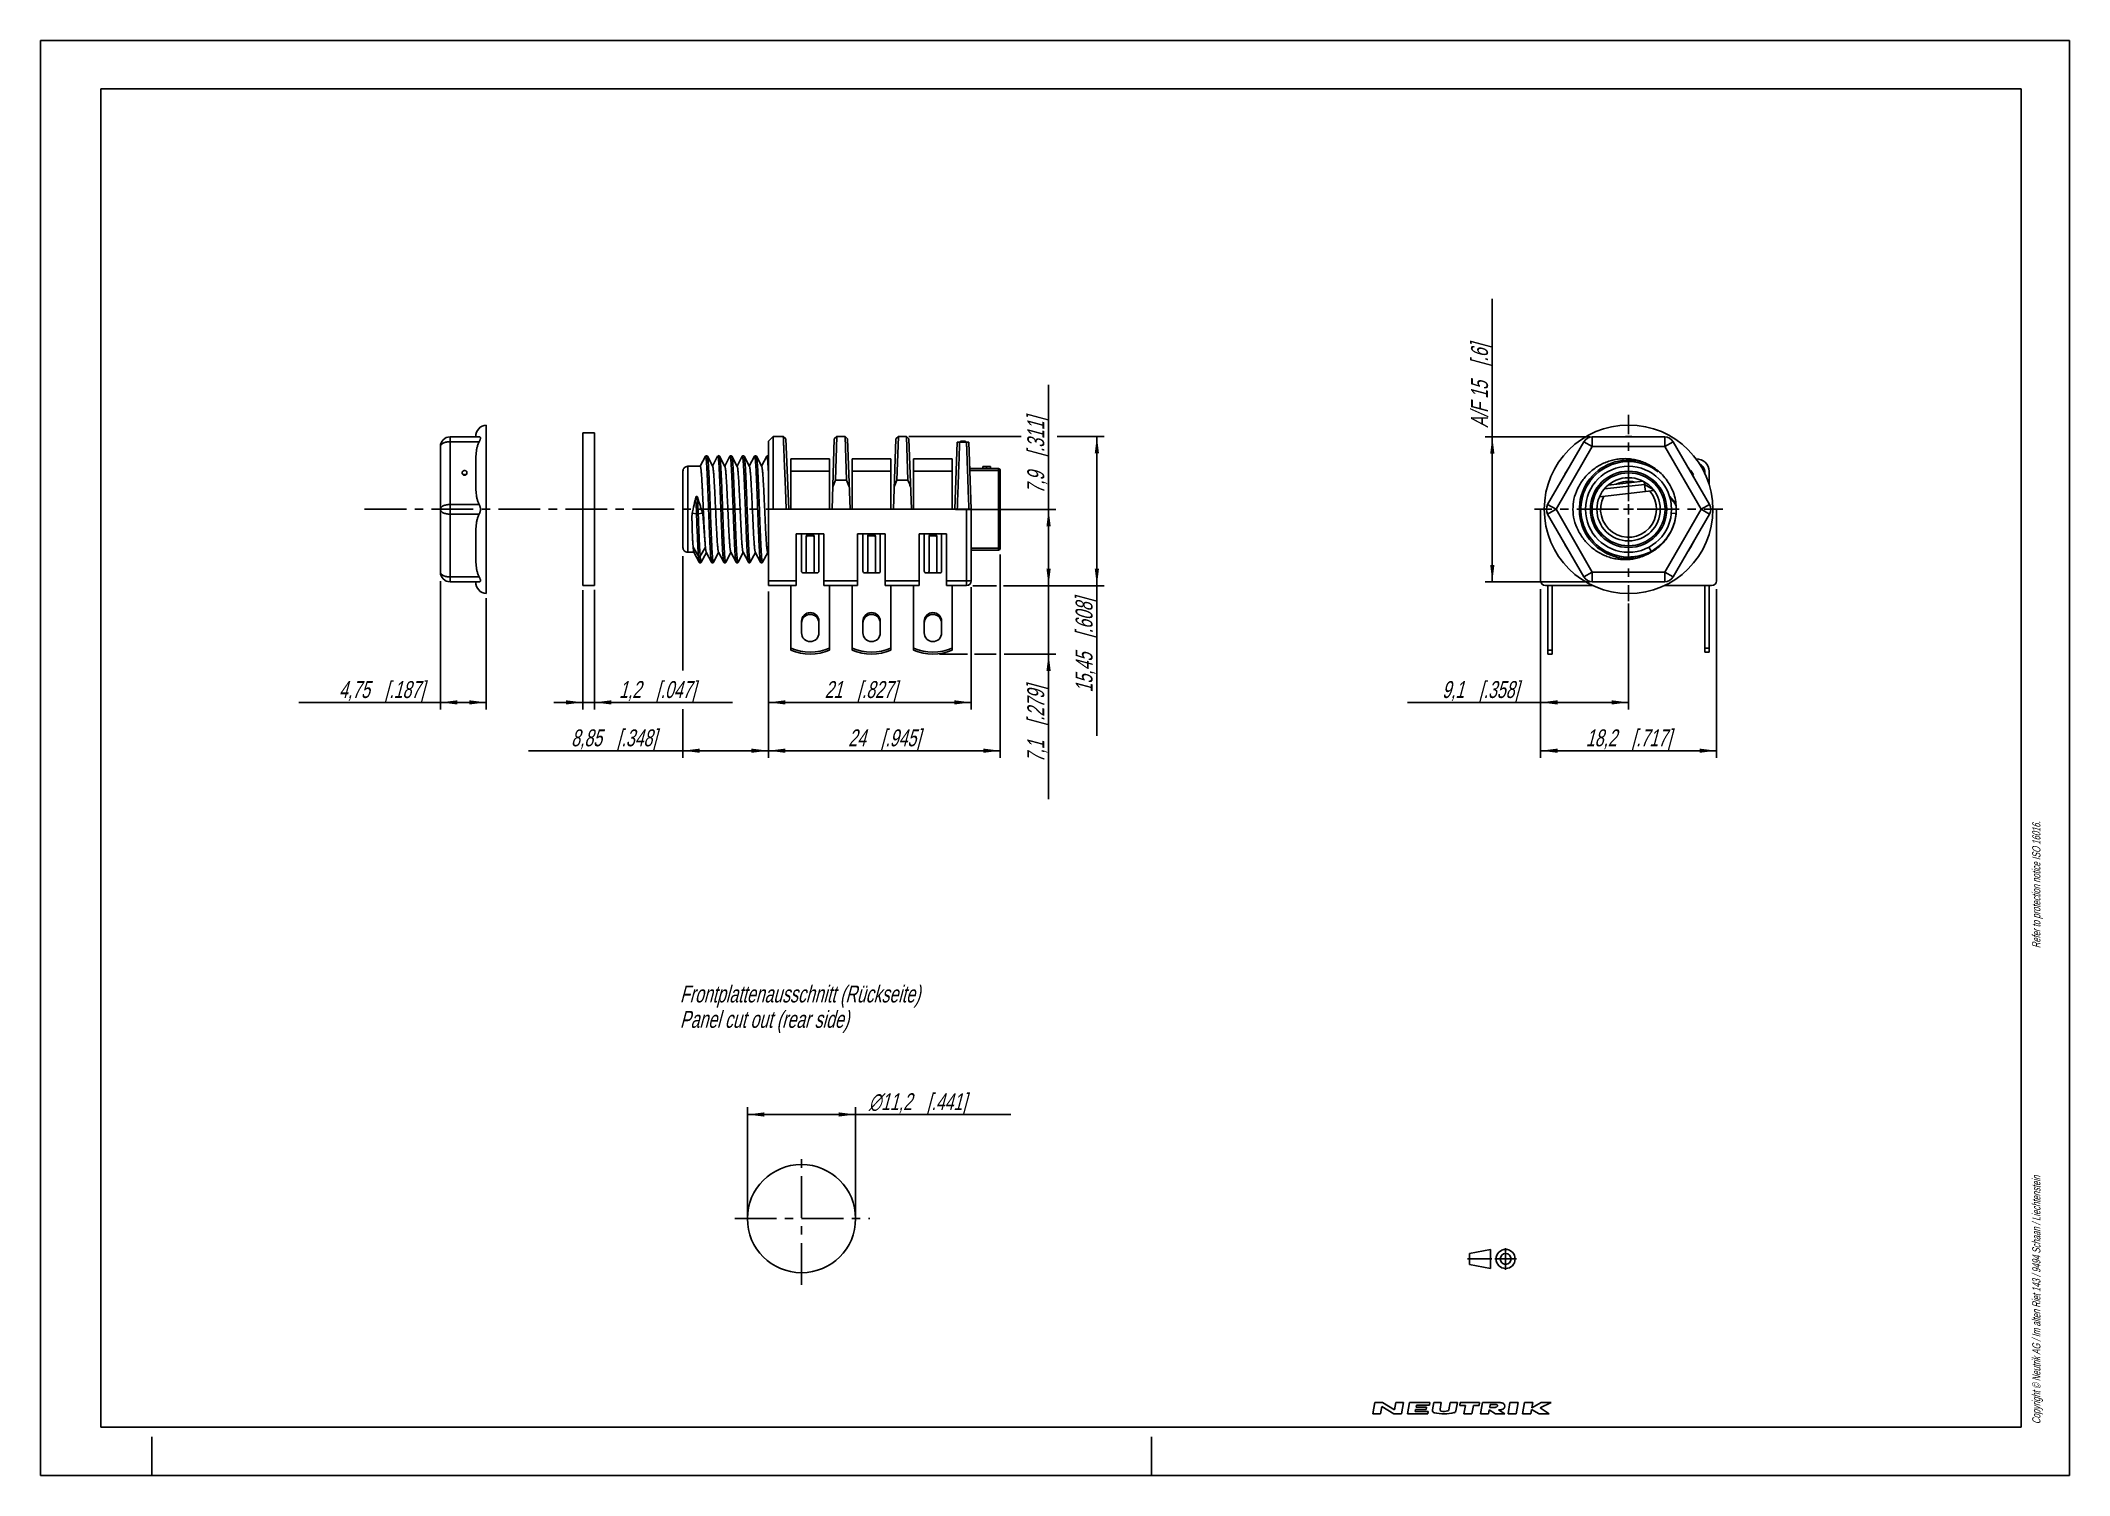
# Model space of a CAD drawing. Header units: millimetres. Extents: x 0 to 420, y 0 to 297.
import ezdxf

# ---------------------------------------------------------------- set-up
doc = ezdxf.new("R2010")
doc.units = ezdxf.units.MM
doc.header["$LTSCALE"] = 23.1
doc.linetypes.add('CENTER', pattern=[0.6, 0.375, -0.075, 0.075, -0.075])
doc.layers.get('0').update_dxf_attribs({"linetype": 'CONTINUOUS'})
for name, color, linetype in [('DEFAULT_1', 7, 'CENTER'), ('RUNDUNGEN', 7, 'CONTINUOUS'), ('ZEICHNUNGSBEMAßUNGEN', 7, 'CONTINUOUS')]:
    doc.layers.add(name, color=color, linetype=linetype)
doc.styles.get("Standard").update_dxf_attribs({"font": 'txt', "width": 0.7})
doc.styles.add('TEXTSTYLE_3', font='gdt', dxfattribs={"width": 0.7})
doc.dimstyles.new('DIMSTYLE_1', dxfattribs={"dimtxt": 3.5, "dimasz": 3.5, "dimexe": 1.5, "dimexo": 0.5, "dimgap": 0.875, "dimtad": 1, "dimlfac": 0.5, "dimdsep": 46, "dimtxsty": 'STANDARD', "dimblk": '_FILLED', "dimblk1": '_FILLED', "dimblk2": '_FILLED', "dimcen": 0.09, "dimclrt": 5, "dimadec": 3, "dimazin": 2, "dimtp": 0.2, "dimtm": 0.2, "dimtfac": 1, "dimtofl": 0, "dimtmove": 0, "dimatfit": 3, "dimldrblk": '_FILLED', "dimfxl": 1, "dimtolj": 1, "dimarcsym": 0})
doc.dimstyles.new('DIMSTYLE_2', dxfattribs={"dimtxt": 3.5, "dimasz": 3.5, "dimexe": 1.5, "dimexo": 0.5, "dimgap": 0.875, "dimtad": 1, "dimlfac": 0.5, "dimdsep": 46, "dimtxsty": 'STANDARD', "dimblk": '_FILLED', "dimblk1": '_FILLED', "dimblk2": '_FILLED', "dimcen": 0.09, "dimclrt": 5, "dimadec": 3, "dimazin": 2, "dimtp": 0.1, "dimtm": 0.1, "dimtfac": 1, "dimtofl": 0, "dimtmove": 0, "dimatfit": 3, "dimldrblk": '_FILLED', "dimfxl": 1, "dimtolj": 1, "dimarcsym": 0})
doc.dimstyles.new('DIMSTYLE_3', dxfattribs={"dimtxt": 3.5, "dimasz": 3.5, "dimexe": 1.5, "dimexo": 0.5, "dimgap": 0.875, "dimtad": 1, "dimdsep": 46, "dimtxsty": 'STANDARD', "dimblk": '_FILLED', "dimblk1": '_FILLED', "dimblk2": '_FILLED', "dimcen": 0.09, "dimclrt": 5, "dimadec": 3, "dimazin": 2, "dimtp": 0.2, "dimtm": 0.2, "dimtfac": 1, "dimtofl": 0, "dimtmove": 0, "dimatfit": 3, "dimldrblk": '_FILLED', "dimfxl": 1, "dimtolj": 1, "dimarcsym": 0})
doc.dimstyles.new('DIMSTYLE_4', dxfattribs={"dimtxt": 3.5, "dimasz": 3.5, "dimexe": 1.5, "dimexo": 0.5, "dimgap": 0.875, "dimtad": 1, "dimdec": 1, "dimlfac": 0.5, "dimdsep": 46, "dimtxsty": 'STANDARD', "dimblk": '_FILLED', "dimblk1": '_FILLED', "dimblk2": '_FILLED', "dimcen": 0.09, "dimclrt": 5, "dimadec": 3, "dimazin": 2, "dimtp": 0.2, "dimtm": 0.2, "dimtfac": 1, "dimtdec": 1, "dimtofl": 0, "dimtmove": 0, "dimatfit": 3, "dimldrblk": '_FILLED', "dimfxl": 1, "dimtolj": 1, "dimarcsym": 0})
doc.dimstyles.new('DIMSTYLE_5', dxfattribs={"dimtxt": 3.5, "dimasz": 3.5, "dimexe": 1.5, "dimexo": 0.5, "dimgap": 0.875, "dimtad": 1, "dimlfac": 0.5, "dimdsep": 46, "dimtxsty": 'STANDARD', "dimblk": '_FILLED', "dimblk1": '_FILLED', "dimblk2": '_FILLED', "dimcen": 0.09, "dimclrt": 5, "dimadec": 3, "dimazin": 2, "dimtp": 0.2, "dimtm": 0.2, "dimtfac": 1, "dimtofl": 0, "dimtmove": 0, "dimatfit": 3, "dimldrblk": '_FILLED', "dimfxl": 1, "dimtolj": 1, "dimarcsym": 0})

msp = doc.modelspace()

# ---------------------------------------------------------------- texts
at = {"color": 5, "linetype": 'CONTINUOUS', "char_height": 1.7, "attachment_point": 1, "rotation": 90, "line_spacing_factor": 0.9}
for s, insert, width in [('\\Q15.0;Refer to protection notice ISO 16016.', (412.3, 109.12), 65.08571), ('\\Q15.0;Copyright © Neutrik AG / Im alten Riet 143 / 9494 Schaan / Liechtenstein', (412.3, 10.62), 130.31714)]:
    msp.add_mtext(s, dxfattribs=dict(at, insert=insert, width=width))
at = {"color": 5, "linetype": 'CONTINUOUS', "insert": (132.35, 101.404), "char_height": 3.5, "width": 116.425, "attachment_point": 1, "line_spacing_factor": 0.9}
msp.add_mtext('\\Q15.0;Frontplattenausschnitt (Rückseite)\\PPanel cut out (rear side)', dxfattribs=at)

# ---------------------------------------------------------------- blocks, each defined once
blk = doc.blocks.new('PROJEKTION_BL0', base_point=(300.47, 44.8))
at = {"color": 2, "linetype": 'CONTINUOUS'}
for p, q in [((295.83, 45.92), (300.12, 46.77)), ((300.12, 42.83), (300.12, 46.77)), ((295.83, 43.67), (295.83, 45.92)), ((295.83, 43.67), (300.12, 42.83)), ((303.29, 44.8), (303.29, 44.82))]:
    blk.add_line(p, q, dxfattribs=at)
for radius in [1.97, 1.12]:
    blk.add_circle((303.29, 44.8), radius, dxfattribs=at)
at = {"layer": 'DEFAULT_1', "color": 2, "linetype": 'CENTER'}
for p, q in [((303.29, 42.55), (303.29, 47.05)), ((295.41, 44.82), (300.41, 44.82)), ((301.04, 44.8), (305.54, 44.8))]:
    blk.add_line(p, q, dxfattribs=at)
blk = doc.blocks.new('NEUTRIK_BL1', base_point=(294.26, 13.91))
at = {"color": 2, "linetype": 'CONTINUOUS'}
for p, q in [((275.78, 12.73), (276.19, 15.08)), ((275.78, 12.73), (277.37, 12.73)), ((276.19, 15.08), (277.79, 15.08)), ((277.64, 14.24), (277.37, 12.73)), ((280.14, 12.73), (277.64, 14.24)), ((277.79, 15.08), (280.29, 13.57)), ((281.73, 12.73), (280.14, 12.73)), ((280.29, 13.57), (280.55, 15.08)), ((280.55, 15.08), (282.14, 15.08)), ((282.14, 15.08), (281.73, 12.73)), ((282.99, 12.73), (283.4, 15.08)), ((287.18, 12.73), (282.99, 12.73)), ((283.4, 15.08), (287.59, 15.08)), ((284.66, 13.65), (284.59, 13.24)), ((284.59, 13.24), (287.27, 13.24)), ((286.84, 13.65), (284.66, 13.65)), ((284.82, 14.58), (284.75, 14.16)), ((284.75, 14.16), (286.93, 14.16)), ((287.51, 14.58), (284.82, 14.58)), ((286.93, 14.16), (286.84, 13.65)), ((287.27, 13.24), (287.18, 12.73)), ((287.59, 15.08), (287.51, 14.58)), ((288.16, 13.55), (288.43, 15.08)), ((288.43, 15.08), (289.94, 15.08)), ((289.94, 15.08), (289.7, 13.69)), ((291.53, 13.61), (291.79, 15.08)), ((291.79, 15.08), (293.29, 15.08)), ((293.29, 15.08), (293, 13.4)), ((293.78, 14.49), (293.88, 15.08)), ((294.95, 14.49), (293.78, 14.49)), ((293.88, 15.08), (297.91, 15.08)), ((294.64, 12.73), (294.95, 14.49)), ((296.32, 12.73), (294.64, 12.73)), ((296.63, 14.49), (296.32, 12.73)), ((297.8, 14.49), (296.63, 14.49)), ((297.91, 15.08), (297.8, 14.49)), ((298.49, 15.08), (298.08, 12.73)), ((298.08, 12.73), (299.76, 12.73)), ((301.59, 15.08), (298.49, 15.08)), ((299.76, 12.73), (299.9, 13.57)), ((299.9, 13.57), (301.18, 12.73)), ((299.99, 14.07), (300.1, 14.66)), ((301.05, 14.07), (299.99, 14.07)), ((300.1, 14.66), (301.35, 14.66)), ((301.18, 12.73), (303.11, 12.73)), ((303.11, 12.73), (301.83, 13.57)), ((303.78, 12.73), (304.19, 15.08)), ((305.46, 12.73), (303.78, 12.73)), ((304.19, 15.08), (305.87, 15.08)), ((305.87, 15.08), (305.46, 12.73)), ((306.8, 12.73), (307.21, 15.08)), ((308.47, 12.73), (306.8, 12.73)), ((307.21, 15.08), (308.89, 15.08)), ((308.64, 13.65), (308.47, 12.73)), ((310.23, 12.73), (308.64, 13.65)), ((308.89, 15.08), (308.7, 13.99)), ((308.7, 13.99), (310.63, 15.08)), ((312.33, 12.73), (310.23, 12.73)), ((312.74, 15.08), (310.44, 13.99)), ((310.44, 13.99), (312.33, 12.73)), ((310.63, 15.08), (312.74, 15.08))]:
    blk.add_line(p, q, dxfattribs=at)
for centre, radius, start, end in [((288.66, 13.46), 0.503, 170, 256.2209), ((290.53, 21.12), 8.38, 256.2209, 284.4613), ((290.03, 13.63), 0.335, 170, 257.3877), ((290.54, 15.92), 2.68, 257.3877, 286.2627), ((291.2, 13.66), 0.335, 286.2628, 350), ((292.5, 13.48), 0.503, 284.4613, 350), ((301.05, 14.85), 0.778, 270.1988, 285.1919), ((301.05, 14.85), 0.777, 285, 298.8638), ((301.31, 14.14), 0.523, 74.2118, 85.3455), ((301.18, 14.63), 0.523, 298.8638, 315.7883), ((301.36, 14.31), 0.342, 49.806, 74.2116), ((301.31, 14.5), 0.342, 315.7884, 340.194), ((301.47, 14.44), 0.171, 340.194, 49.8059), ((301.76, 2.9), 12.18, 88.0677, 90.7734), ((300.43, 131.43), 117.86, 270.6818, 270.836), ((302.13, 14.89), 1.32, 270.814, 287.332), ((302.13, 13.76), 1.32, 72.668, 88.2637), ((302.22, 14.04), 1.03, 53.0047, 72.668), ((302.22, 14.61), 1.03, 287.332, 306.9953), ((302.35, 14.21), 0.804, 28.8009, 53.0047), ((302.35, 14.44), 0.804, 306.9953, 331.1991), ((302.55, 14.32), 0.572, 331.1991, 28.8008)]:
    blk.add_arc(centre, radius, start, end, dxfattribs=at)
blk = doc.blocks.new('_FILLED')
at = {"color": 0, "linetype": 'BYBLOCK'}
blk.add_solid([(0, 0), (-1, 0.125), (-1, -0.125)], dxfattribs=at)
blk = doc.blocks.new('*D0')
at = {"layer": 'ZEICHNUNGSBEMAßUNGEN', "color": 2, "linetype": 'CONTINUOUS'}
for p, q in [((310.53, 183.46), (310.53, 158.51)), ((328.73, 180.47), (328.73, 158.51)), ((319.63, 160.01), (283, 160.01)), ((310.53, 160.01), (319.63, 160.01)), ((328.73, 160.01), (319.63, 160.01))]:
    blk.add_line(p, q, dxfattribs=at)
at = {"layer": 'ZEICHNUNGSBEMAßUNGEN', "color": 2, "linetype": 'CONTINUOUS', "xscale": 3.5, "yscale": 3.5, "zscale": 3.5, "rotation": 180}
blk.add_blockref('_FILLED', (310.53, 160.01), dxfattribs=at)
at = {"layer": 'ZEICHNUNGSBEMAßUNGEN', "color": 2, "linetype": 'CONTINUOUS', "xscale": 3.5, "yscale": 3.5, "zscale": 3.5}
blk.add_blockref('_FILLED', (328.73, 160.01), dxfattribs=at)
at = {"layer": 'ZEICHNUNGSBEMAßUNGEN', "color": 5, "linetype": 'CONTINUOUS', "insert": (306, 164.42), "char_height": 3.5, "width": 34.5, "attachment_point": 3, "line_spacing_factor": 0.9}
blk.add_mtext('\\Q15.0;9,1{\\ftxt.shx;\\W1.000000;\\H3.500000; }[.358]', dxfattribs=at)
blk = doc.blocks.new('*D1')
at = {"layer": 'ZEICHNUNGSBEMAßUNGEN', "color": 2, "linetype": 'CONTINUOUS'}
for p, q in [((346.93, 183.46), (346.93, 148.51)), ((310.53, 179.4), (310.53, 148.51)), ((310.53, 150.01), (328.73, 150.01)), ((346.93, 150.01), (328.73, 150.01))]:
    blk.add_line(p, q, dxfattribs=at)
at = {"layer": 'ZEICHNUNGSBEMAßUNGEN', "color": 2, "linetype": 'CONTINUOUS', "xscale": 3.5, "yscale": 3.5, "zscale": 3.5, "rotation": 180}
blk.add_blockref('_FILLED', (310.53, 150.01), dxfattribs=at)
at = {"layer": 'ZEICHNUNGSBEMAßUNGEN', "color": 2, "linetype": 'CONTINUOUS', "xscale": 3.5, "yscale": 3.5, "zscale": 3.5}
blk.add_blockref('_FILLED', (346.93, 150.01), dxfattribs=at)
at = {"layer": 'ZEICHNUNGSBEMAßUNGEN', "color": 5, "linetype": 'CONTINUOUS', "insert": (328.73, 154.42), "char_height": 3.5, "width": 38.25, "attachment_point": 2, "line_spacing_factor": 0.9}
blk.add_mtext('\\Q15.0;18,2{\\ftxt.shx;\\W1.000000;\\H3.500000; }[.717]', dxfattribs=at)
blk = doc.blocks.new('*D2')
at = {"layer": 'ZEICHNUNGSBEMAßUNGEN', "color": 2, "linetype": 'CONTINUOUS'}
for p, q in [((132.97, 190.25), (132.97, 166.59)), ((150.67, 178.2), (150.67, 148.51)), ((132.97, 158.59), (132.97, 148.51)), ((141.82, 150.01), (101.02, 150.01)), ((132.97, 150.01), (141.82, 150.01)), ((150.67, 150.01), (141.82, 150.01))]:
    blk.add_line(p, q, dxfattribs=at)
at = {"layer": 'ZEICHNUNGSBEMAßUNGEN', "color": 2, "linetype": 'CONTINUOUS', "xscale": 3.5, "yscale": 3.5, "zscale": 3.5, "rotation": 180}
blk.add_blockref('_FILLED', (132.97, 150.01), dxfattribs=at)
at = {"layer": 'ZEICHNUNGSBEMAßUNGEN', "color": 2, "linetype": 'CONTINUOUS', "xscale": 3.5, "yscale": 3.5, "zscale": 3.5}
blk.add_blockref('_FILLED', (150.67, 150.01), dxfattribs=at)
at = {"layer": 'ZEICHNUNGSBEMAßUNGEN', "color": 5, "linetype": 'CONTINUOUS', "insert": (127.52, 154.42), "char_height": 3.5, "width": 39.75, "attachment_point": 3, "line_spacing_factor": 0.9}
blk.add_mtext('\\Q15.0;8,85{\\ftxt.shx;\\W1.000000;\\H3.500000; }[.348]', dxfattribs=at)
blk = doc.blocks.new('*D3')
at = {"layer": 'ZEICHNUNGSBEMAßUNGEN', "color": 2, "linetype": 'CONTINUOUS'}
for p, q in [((150.67, 182.93), (150.67, 158.51)), ((192.67, 183.88), (192.67, 158.51)), ((150.67, 160.01), (171.67, 160.01)), ((192.67, 160.01), (171.67, 160.01))]:
    blk.add_line(p, q, dxfattribs=at)
at = {"layer": 'ZEICHNUNGSBEMAßUNGEN', "color": 2, "linetype": 'CONTINUOUS', "xscale": 3.5, "yscale": 3.5, "zscale": 3.5, "rotation": 180}
blk.add_blockref('_FILLED', (150.67, 160.01), dxfattribs=at)
at = {"layer": 'ZEICHNUNGSBEMAßUNGEN', "color": 2, "linetype": 'CONTINUOUS', "xscale": 3.5, "yscale": 3.5, "zscale": 3.5}
blk.add_blockref('_FILLED', (192.67, 160.01), dxfattribs=at)
at = {"layer": 'ZEICHNUNGSBEMAßUNGEN', "color": 5, "linetype": 'CONTINUOUS', "insert": (169.8, 164.42), "char_height": 3.5, "width": 32.25, "attachment_point": 2, "line_spacing_factor": 0.9}
blk.add_mtext('\\Q15.0;21{\\ftxt.shx;\\W1.000000;\\H3.500000; }[.827]', dxfattribs=at)
blk = doc.blocks.new('*D4')
at = {"layer": 'ZEICHNUNGSBEMAßUNGEN', "color": 2, "linetype": 'CONTINUOUS'}
for p, q in [((198.67, 190.62), (198.67, 148.51)), ((150.67, 173.75), (150.67, 148.51)), ((150.67, 150.01), (174.67, 150.01)), ((198.67, 150.01), (174.67, 150.01))]:
    blk.add_line(p, q, dxfattribs=at)
at = {"layer": 'ZEICHNUNGSBEMAßUNGEN', "color": 2, "linetype": 'CONTINUOUS', "xscale": 3.5, "yscale": 3.5, "zscale": 3.5, "rotation": 180}
blk.add_blockref('_FILLED', (150.67, 150.01), dxfattribs=at)
at = {"layer": 'ZEICHNUNGSBEMAßUNGEN', "color": 2, "linetype": 'CONTINUOUS', "xscale": 3.5, "yscale": 3.5, "zscale": 3.5}
blk.add_blockref('_FILLED', (198.67, 150.01), dxfattribs=at)
at = {"layer": 'ZEICHNUNGSBEMAßUNGEN', "color": 5, "linetype": 'CONTINUOUS', "insert": (174.67, 154.42), "char_height": 3.5, "width": 33, "attachment_point": 2, "line_spacing_factor": 0.9}
blk.add_mtext('\\Q15.0;24{\\ftxt.shx;\\W1.000000;\\H3.500000; }[.945]', dxfattribs=at)
blk = doc.blocks.new('*D5')
at = {"layer": 'ZEICHNUNGSBEMAßUNGEN', "color": 2, "linetype": 'CONTINUOUS'}
for p, q in [((112.27, 183.26), (112.27, 158.51)), ((114.67, 183.33), (114.67, 158.51)), ((112.27, 160.01), (106.27, 160.01)), ((106.27, 160.01), (113.47, 160.01)), ((143.24, 160.01), (113.47, 160.01)), ((114.67, 160.01), (143.24, 160.01))]:
    blk.add_line(p, q, dxfattribs=at)
at = {"layer": 'ZEICHNUNGSBEMAßUNGEN', "color": 2, "linetype": 'CONTINUOUS', "xscale": 3.5, "yscale": 3.5, "zscale": 3.5}
blk.add_blockref('_FILLED', (112.27, 160.01), dxfattribs=at)
at = {"layer": 'ZEICHNUNGSBEMAßUNGEN', "color": 2, "linetype": 'CONTINUOUS', "xscale": 3.5, "yscale": 3.5, "zscale": 3.5, "rotation": 180}
blk.add_blockref('_FILLED', (114.67, 160.01), dxfattribs=at)
at = {"layer": 'ZEICHNUNGSBEMAßUNGEN', "color": 5, "linetype": 'CONTINUOUS', "insert": (119.74, 164.42), "char_height": 3.5, "width": 35.25, "attachment_point": 1, "line_spacing_factor": 0.9}
blk.add_mtext('\\Q15.0;1,2{\\ftxt.shx;\\W1.000000;\\H3.500000; }[.047]', dxfattribs=at)
blk = doc.blocks.new('*D6')
at = {"layer": 'ZEICHNUNGSBEMAßUNGEN', "color": 2, "linetype": 'CONTINUOUS'}
for p, q in [((82.77, 185.08), (82.77, 158.51)), ((92.27, 181.57), (92.27, 158.51)), ((87.52, 160.01), (53.46, 160.01)), ((82.77, 160.01), (87.52, 160.01)), ((92.27, 160.01), (87.52, 160.01))]:
    blk.add_line(p, q, dxfattribs=at)
at = {"layer": 'ZEICHNUNGSBEMAßUNGEN', "color": 2, "linetype": 'CONTINUOUS', "xscale": 3.5, "yscale": 3.5, "zscale": 3.5, "rotation": 180}
blk.add_blockref('_FILLED', (82.77, 160.01), dxfattribs=at)
at = {"layer": 'ZEICHNUNGSBEMAßUNGEN', "color": 2, "linetype": 'CONTINUOUS', "xscale": 3.5, "yscale": 3.5, "zscale": 3.5}
blk.add_blockref('_FILLED', (92.27, 160.01), dxfattribs=at)
at = {"layer": 'ZEICHNUNGSBEMAßUNGEN', "color": 5, "linetype": 'CONTINUOUS', "insert": (79.46, 164.42), "char_height": 3.5, "width": 39, "attachment_point": 3, "line_spacing_factor": 0.9}
blk.add_mtext('\\Q15.0;4,75{\\ftxt.shx;\\W1.000000;\\H3.500000; }[.187]', dxfattribs=at)
blk = doc.blocks.new('*D7')
at = {"color": 2, "linetype": 'CONTINUOUS'}
for p, q in [((146.32, 53.65), (146.32, 76.21)), ((168.72, 53.65), (168.72, 76.21)), ((146.32, 74.71), (157.52, 74.71)), ((168.72, 74.71), (157.52, 74.71)), ((157.52, 74.71), (200.87, 74.71))]:
    blk.add_line(p, q, dxfattribs=at)
at = {"color": 2, "linetype": 'CONTINUOUS', "xscale": 3.5, "yscale": 3.5, "zscale": 3.5, "rotation": 180}
blk.add_blockref('_FILLED', (146.32, 74.71), dxfattribs=at)
at = {"color": 2, "linetype": 'CONTINUOUS', "xscale": 3.5, "yscale": 3.5, "zscale": 3.5}
blk.add_blockref('_FILLED', (168.72, 74.71), dxfattribs=at)
at = {"color": 5, "linetype": 'CONTINUOUS', "insert": (171.45, 79.11), "char_height": 3.5, "width": 44.125, "attachment_point": 1, "line_spacing_factor": 0.9, "style": 'TEXTSTYLE_3'}
blk.add_mtext('\\Q15.0;{\\fgdt;n}\\ftxt;{\\W0.7;11,2}{\\W0.7;{\\ftxt.shx;\\W1.000000;\\H3.500000; }[}{\\W0.7;.441}{\\W0.7;]}', dxfattribs=at)
blk = doc.blocks.new('*D8')
at = {"layer": 'ZEICHNUNGSBEMAßUNGEN', "color": 2, "linetype": 'CONTINUOUS'}
for p, q in [((208.67, 184.17), (208.67, 190.17)), ((208.67, 190.17), (208.67, 177.09)), ((193, 184.17), (197.9, 184.17)), ((199.37, 184.17), (210.17, 184.17)), ((208.67, 139.95), (208.67, 177.09)), ((186.06, 170.01), (191.87, 170.01)), ((193.33, 170.01), (197.8, 170.01)), ((199.5, 170.01), (210.17, 170.01)), ((208.67, 170.01), (208.67, 139.95))]:
    blk.add_line(p, q, dxfattribs=at)
at = {"layer": 'ZEICHNUNGSBEMAßUNGEN', "color": 2, "linetype": 'CONTINUOUS', "xscale": 3.5, "yscale": 3.5, "zscale": 3.5}
for p, rotation in [((208.67, 184.17), 270), ((208.67, 170.01), 90)]:
    blk.add_blockref('_FILLED', p, dxfattribs=dict(at, rotation=rotation))
at = {"layer": 'ZEICHNUNGSBEMAßUNGEN', "color": 5, "linetype": 'CONTINUOUS', "insert": (204.27, 163.45), "char_height": 3.5, "width": 35.25, "attachment_point": 3, "rotation": 90, "line_spacing_factor": 0.9}
blk.add_mtext('\\Q15.0;7,1{\\ftxt.shx;\\W1.000000;\\H3.500000; }[.279]', dxfattribs=at)
blk = doc.blocks.new('*D9')
at = {"layer": 'ZEICHNUNGSBEMAßUNGEN', "color": 2, "linetype": 'CONTINUOUS'}
for p, q in [((208.67, 192.07), (208.67, 225.71)), ((189.39, 199.97), (210.17, 199.97)), ((208.67, 199.97), (208.67, 192.07)), ((208.67, 184.17), (208.67, 192.07)), ((202.88, 184.17), (210.17, 184.17))]:
    blk.add_line(p, q, dxfattribs=at)
at = {"layer": 'ZEICHNUNGSBEMAßUNGEN', "color": 2, "linetype": 'CONTINUOUS', "xscale": 3.5, "yscale": 3.5, "zscale": 3.5}
for p, rotation in [((208.67, 199.97), 90), ((208.67, 184.17), 270)]:
    blk.add_blockref('_FILLED', p, dxfattribs=dict(at, rotation=rotation))
at = {"layer": 'ZEICHNUNGSBEMAßUNGEN', "color": 5, "linetype": 'CONTINUOUS', "insert": (204.27, 203.21), "char_height": 3.5, "width": 33.75, "attachment_point": 1, "rotation": 90, "line_spacing_factor": 0.9}
blk.add_mtext('\\Q15.0;7,9{\\ftxt.shx;\\W1.000000;\\H3.500000; }[.311]', dxfattribs=at)
blk = doc.blocks.new('*D10')
at = {"layer": 'ZEICHNUNGSBEMAßUNGEN', "color": 2, "linetype": 'CONTINUOUS'}
for p, q in [((179.74, 215.07), (203, 215.07)), ((210.42, 215.07), (220.17, 215.07)), ((218.67, 215.07), (218.67, 199.62)), ((218.67, 184.17), (218.67, 199.62)), ((218.67, 199.62), (218.67, 153.08)), ((202.06, 184.17), (220.17, 184.17))]:
    blk.add_line(p, q, dxfattribs=at)
at = {"layer": 'ZEICHNUNGSBEMAßUNGEN', "color": 2, "linetype": 'CONTINUOUS', "xscale": 3.5, "yscale": 3.5, "zscale": 3.5}
for p, rotation in [((218.67, 215.07), 90), ((218.67, 184.17), 270)]:
    blk.add_blockref('_FILLED', p, dxfattribs=dict(at, rotation=rotation))
at = {"layer": 'ZEICHNUNGSBEMAßUNGEN', "color": 5, "linetype": 'CONTINUOUS', "insert": (214.27, 181.58), "char_height": 3.5, "width": 42.75, "attachment_point": 3, "rotation": 90, "line_spacing_factor": 0.9}
blk.add_mtext('\\Q15.0;15,45{\\ftxt.shx;\\W1.000000;\\H3.500000; }[.608]', dxfattribs=at)
blk = doc.blocks.new('*D11')
at = {"layer": 'ZEICHNUNGSBEMAßUNGEN', "color": 2, "linetype": 'CONTINUOUS'}
for p, q in [((300.53, 199.97), (300.53, 243.51)), ((320.73, 214.97), (299.03, 214.97)), ((300.53, 214.97), (300.53, 199.97)), ((300.53, 184.97), (300.53, 199.97)), ((320.73, 184.97), (299.03, 184.97))]:
    blk.add_line(p, q, dxfattribs=at)
at = {"layer": 'ZEICHNUNGSBEMAßUNGEN', "color": 2, "linetype": 'CONTINUOUS', "xscale": 3.5, "yscale": 3.5, "zscale": 3.5}
for p, rotation in [((300.53, 214.97), 90), ((300.53, 184.97), 270)]:
    blk.add_blockref('_FILLED', p, dxfattribs=dict(at, rotation=rotation))
at = {"layer": 'ZEICHNUNGSBEMAßUNGEN', "color": 5, "linetype": 'CONTINUOUS', "insert": (296.13, 216.84), "char_height": 3.5, "width": 40, "attachment_point": 1, "rotation": 90, "line_spacing_factor": 0.9}
blk.add_mtext('\\Q15.0;A/F 15{\\ftxt.shx;\\W1.000000;\\H3.500000; }[.6]', dxfattribs=at)

# ---------------------------------------------------------------- dimensions: what is measured, and where the dimension line sits
at = {"color": 2, "linetype": 'CONTINUOUS'}
dim = msp.add_linear_dim(base=(146.321, 74.706), p1=(168.721, 53.153), p2=(146.321, 53.153), angle=180, text='%%c<>', dimstyle='DIMSTYLE_3', dxfattribs=at)
dim.commit()
dim.dimension.update_dxf_attribs({"geometry": '*D7', "text_midpoint": (186.158, 74.706), "dimtype": 160})
at = {"layer": 'ZEICHNUNGSBEMAßUNGEN', "color": 2, "linetype": 'CONTINUOUS'}
dim = msp.add_linear_dim(base=(300.533, 184.975), p1=(321.227, 214.975), p2=(321.227, 184.975), angle=270, text='A/F <>', dimstyle='DIMSTYLE_5', dxfattribs=at)
dim.commit()
dim.dimension.update_dxf_attribs({"geometry": '*D11', "text_midpoint": (300.533, 230.175), "dimtype": 160})
for base, p1, p2, angle, dimstyle, picture, middle in [((208.672, 199.975), (202.377, 184.175), (188.895, 199.975), 90, 'DIMSTYLE_1', '*D9', (208.672, 214.456)), ((218.672, 215.075), (201.556, 184.175), (179.244, 215.075), 90, 'DIMSTYLE_1', '*D10', (218.672, 167.332)), ((208.672, 170.015), (192.499, 184.175), (185.563, 170.015), 270, 'DIMSTYLE_4', '*D8', (208.672, 151.701)), ((82.772, 160.015), (92.272, 182.074), (82.772, 185.578), 180, 'DIMSTYLE_2', '*D6', (66.464, 160.015))]:
    dim = msp.add_linear_dim(base=base, p1=p1, p2=p2, angle=angle, dimstyle=dimstyle, dxfattribs=at)
    dim.commit()
    dim.dimension.update_dxf_attribs({"geometry": picture, "text_midpoint": middle, "dimtype": 160})
for base, p1, p2, dimstyle, picture, middle in [((150.672, 150.015), (132.972, 190.755), (150.672, 178.698), 'DIMSTYLE_1', '*D2', (114.269, 150.015)), ((198.672, 150.015), (150.672, 174.246), (198.672, 191.118), 'DIMSTYLE_1', '*D4', (174.672, 150.015)), ((114.672, 160.015), (112.272, 183.756), (114.672, 183.826), 'DIMSTYLE_2', '*D5', (131.487, 160.015)), ((192.672, 160.015), (150.672, 183.428), (192.672, 184.38), 'DIMSTYLE_1', '*D3', (169.798, 160.015)), ((328.733, 160.015), (310.533, 183.955), (328.733, 180.975), 'DIMSTYLE_1', '*D0', (294.504, 160.015)), ((346.933, 150.015), (310.533, 179.904), (346.933, 183.955), 'DIMSTYLE_1', '*D1', (328.733, 150.015))]:
    dim = msp.add_linear_dim(base=base, p1=p1, p2=p2, dimstyle=dimstyle, dxfattribs=at)
    dim.commit()
    dim.dimension.update_dxf_attribs({"geometry": picture, "text_midpoint": middle, "dimtype": 160})

# ---------------------------------------------------------------- linework, layer by layer
at = {"color": 7, "linetype": 'CONTINUOUS'}
for p, q in [((0, 297), (0, 0)), ((0, 297), (420, 297)), ((420, 0), (420, 297)), ((12.5, 287), (12.5, 10)), ((410, 287), (12.5, 287)), ((410, 10), (410, 287)), ((84.772, 214.975), (90.793, 214.975)), ((90.072, 214.975), (90.072, 215.033)), ((92.272, 182.525), (92.272, 217.425)), ((112.272, 215.775), (112.272, 184.175)), ((112.272, 215.775), (114.672, 215.775)), ((114.672, 215.775), (114.672, 184.175)), ((150.672, 214.075), (151.672, 215.075)), ((151.672, 215.075), (151.672, 199.975)), ((151.672, 215.075), (153.752, 215.075)), ((154.273, 214.575), (153.752, 215.075)), ((154.273, 214.575), (154.872, 199.975)), ((163.872, 199.975), (164.292, 214.575)), ((164.808, 215.075), (164.292, 214.574)), ((164.546, 206.013), (164.808, 215.075)), ((164.808, 215.075), (166.544, 215.075)), ((167.062, 214.574), (166.544, 215.075)), ((166.544, 215.075), (166.861, 206.013)), ((167.572, 199.975), (167.062, 214.575)), ((176.572, 199.975), (177.082, 214.575)), ((177.601, 215.075), (177.082, 214.574)), ((177.284, 206.013), (177.601, 215.075)), ((177.601, 215.075), (179.244, 215.075)), ((179.762, 214.574), (179.244, 215.075)), ((179.244, 215.075), (179.561, 206.013)), ((180.272, 199.975), (179.762, 214.575)), ((321.227, 214.975), (336.238, 214.975)), ((82.772, 212.975), (82.772, 186.975)), ((137.626, 210.946), (136.548, 208.882)), ((139.137, 208.841), (138.038, 210.946)), ((140.166, 210.946), (139.102, 208.908)), ((141.677, 208.841), (140.578, 210.946)), ((142.706, 210.946), (141.642, 208.908)), ((144.217, 208.841), (143.118, 210.946)), ((145.246, 210.946), (144.182, 208.908)), ((146.757, 208.841), (145.658, 210.946)), ((147.786, 210.946), (146.722, 208.908)), ((149.297, 208.841), (148.198, 210.946)), ((150.326, 210.946), (149.262, 208.908)), ((150.672, 184.175), (150.672, 214.075)), ((155.322, 199.975), (155.322, 210.395)), ((163.322, 210.395), (155.322, 210.395)), ((163.322, 199.975), (163.322, 210.395)), ((176.022, 210.395), (168.022, 210.395)), ((168.022, 199.975), (168.022, 210.395)), ((176.022, 199.975), (176.022, 210.395)), ((188.722, 210.395), (180.722, 210.395)), ((180.722, 199.975), (180.722, 210.395)), ((188.722, 199.975), (188.722, 210.395)), ((189.272, 199.975), (189.758, 213.895)), ((189.758, 213.895), (192.186, 213.895)), ((190.444, 214.095), (191.444, 214.095)), ((190.444, 213.895), (190.444, 214.095)), ((191.444, 213.895), (191.444, 214.095)), ((192.186, 213.895), (192.672, 199.975)), ((311.989, 200.975), (319.495, 213.975)), ((337.97, 213.975), (345.476, 200.975)), ((90.072, 208.622), (90.072, 206.328)), ((132.972, 192.075), (132.972, 207.875)), ((136.562, 208.875), (133.972, 208.875)), ((164.546, 206.013), (166.861, 206.013)), ((177.283, 206.013), (179.561, 206.013)), ((192.378, 208.405), (198.272, 208.405)), ((195.06, 208.805), (196.672, 208.805)), ((195.06, 208.405), (195.06, 208.805)), ((195.821, 208.405), (195.821, 208.805)), ((196.672, 208.405), (196.672, 208.805)), ((198.672, 208.005), (198.672, 191.945)), ((341.473, 207.908), (341.646, 208.008)), ((341.646, 208.008), (342.146, 207.142)), ((341.973, 207.042), (342.146, 207.142)), ((344.493, 207.855), (344.493, 207.452)), ((345.413, 205.07), (345.413, 207.855)), ((322.721, 202.559), (334.014, 203.846)), ((332.05, 205.141), (323.728, 204.193)), ((331.727, 205.8), (324.51, 204.977)), ((331.992, 205.652), (332.221, 203.642)), ((333.811, 204.103), (332.05, 205.141)), ((337.624, 202.234), (337.213, 202.674)), ((135.065, 199.975), (134.884, 199.172)), ((150.672, 199.975), (192.672, 199.975)), ((192.672, 185.175), (192.672, 199.975)), ((310.533, 199.975), (310.533, 185.175)), ((311.292, 199.975), (310.533, 199.975)), ((319.495, 185.975), (311.989, 198.975)), ((329.783, 199.975), (327.683, 199.975)), ((328.733, 201.025), (328.733, 198.925)), ((345.476, 198.975), (337.97, 185.975)), ((346.933, 199.975), (346.173, 199.975)), ((346.933, 199.975), (346.933, 185.175)), ((90.072, 193.622), (90.072, 191.328)), ((156.432, 194.895), (162.112, 194.895)), ((156.432, 184.175), (156.432, 194.895)), ((162.112, 184.175), (162.112, 194.895)), ((169.132, 194.895), (174.812, 194.895)), ((169.132, 184.175), (169.132, 194.895)), ((174.812, 184.175), (174.812, 194.895)), ((181.892, 194.895), (187.572, 194.895)), ((181.892, 184.175), (181.892, 194.895)), ((187.572, 184.175), (187.572, 194.895)), ((319.513, 196.422), (319.371, 196.813)), ((321.548, 193.191), (321.03, 193.786)), ((135.275, 191.075), (133.972, 191.075)), ((135.257, 191.108), (136.356, 189.003)), ((136.768, 189.003), (137.832, 191.041)), ((137.797, 191.108), (138.896, 189.003)), ((139.308, 189.003), (140.372, 191.041)), ((140.337, 191.108), (141.436, 189.003)), ((141.848, 189.003), (142.912, 191.041)), ((142.877, 191.108), (143.976, 189.003)), ((144.388, 189.003), (145.452, 191.041)), ((145.417, 191.108), (146.516, 189.003)), ((146.928, 189.003), (147.992, 191.041)), ((147.957, 191.108), (149.056, 189.003)), ((149.468, 189.003), (150.532, 191.041)), ((150.497, 191.108), (150.672, 190.773)), ((192.672, 191.545), (198.272, 191.545)), ((322.097, 192.654), (321.541, 193.199)), ((322.693, 192.155), (322.096, 192.655)), ((323.326, 191.704), (322.686, 192.16)), ((323.993, 191.305), (323.312, 191.714)), ((84.772, 184.975), (90.793, 184.975)), ((90.072, 184.975), (90.072, 184.916)), ((336.238, 184.975), (321.227, 184.975)), ((112.272, 184.175), (114.672, 184.175)), ((156.432, 184.175), (150.672, 184.175)), ((155.322, 170.849), (155.322, 184.175)), ((169.132, 184.175), (162.112, 184.175)), ((163.322, 170.849), (163.322, 184.175)), ((168.022, 170.849), (168.022, 184.175)), ((181.892, 184.175), (174.812, 184.175)), ((176.022, 170.849), (176.022, 184.175)), ((180.722, 170.849), (180.722, 184.175)), ((191.672, 184.175), (187.572, 184.175)), ((188.722, 170.849), (188.722, 184.175)), ((321.333, 184.175), (311.533, 184.175)), ((312.033, 184.175), (312.033, 170.015)), ((312.953, 170.015), (312.953, 184.175)), ((345.933, 184.175), (336.121, 184.175)), ((344.493, 184.175), (344.493, 170.395)), ((345.413, 170.395), (345.413, 184.175)), ((157.522, 174.395), (157.522, 176.795)), ((161.122, 176.795), (161.122, 174.395)), ((170.222, 174.395), (170.222, 176.795)), ((173.822, 176.795), (173.822, 174.395)), ((182.922, 174.395), (182.922, 176.795)), ((186.522, 176.795), (186.522, 174.395)), ((312.953, 170.849), (312.033, 170.849)), ((312.953, 170.015), (312.033, 170.015)), ((345.413, 171.229), (344.493, 171.229)), ((345.413, 170.395), (344.493, 170.395)), ((12.5, 10), (410, 10)), ((23, 0), (23, 8)), ((230, 0), (230, 8)), ((0, 0), (420, 0))]:
    msp.add_line(p, q, dxfattribs=at)
at = {"color": 9, "linetype": 'CONTINUOUS'}
for p, q in [((84.772, 214.975), (84.772, 184.975)), ((321.227, 214.975), (321.227, 212.975)), ((336.238, 214.975), (336.238, 212.975)), ((84.772, 213.975), (90.793, 213.975)), ((313.721, 199.975), (321.227, 212.975)), ((319.495, 213.975), (321.227, 212.975)), ((321.227, 212.975), (336.238, 212.975)), ((337.97, 213.975), (336.238, 212.975)), ((336.238, 212.975), (343.744, 199.975)), ((133.972, 191.075), (133.972, 208.875)), ((163.322, 207.855), (155.322, 207.855)), ((176.022, 207.855), (168.022, 207.855)), ((188.722, 207.855), (180.722, 207.855)), ((192.392, 208.005), (198.672, 208.005)), ((198.272, 208.405), (198.272, 191.545)), ((84.772, 200.975), (90.793, 200.975)), ((84.772, 198.975), (90.793, 198.975)), ((134.884, 199.172), (135.786, 199.015)), ((136.141, 199.015), (137.044, 199.172)), ((191.672, 184.175), (191.672, 199.975)), ((311.989, 200.975), (313.721, 199.975)), ((311.989, 198.975), (313.721, 199.975)), ((321.227, 186.975), (313.721, 199.975)), ((343.744, 199.975), (336.238, 186.975)), ((337.596, 199.172), (338.565, 199.084)), ((345.476, 200.975), (343.744, 199.975)), ((345.476, 198.975), (343.744, 199.975)), ((135.092, 192.142), (136.185, 190.295)), ((136.54, 190.295), (137.632, 192.142)), ((192.672, 191.945), (198.672, 191.945)), ((332.958, 192.142), (333.422, 191.283)), ((84.772, 185.975), (90.793, 185.975)), ((156.432, 185.175), (150.672, 185.175)), ((169.132, 185.175), (162.112, 185.175)), ((181.892, 185.175), (174.812, 185.175)), ((187.572, 185.175), (192.672, 185.175)), ((319.495, 185.975), (321.227, 186.975)), ((321.227, 184.975), (321.227, 186.975)), ((336.238, 186.975), (321.227, 186.975)), ((337.97, 185.975), (336.238, 186.975)), ((336.238, 184.975), (336.238, 186.975))]:
    msp.add_line(p, q, dxfattribs=at)
at = {"color": 7, "linetype": 'CONTINUOUS'}
for points in [[(138.038, 210.947), (138.027, 210.966), (138.002, 211), (137.965, 211.035), (137.904, 211.068), (137.831, 211.081), (137.759, 211.068), (137.701, 211.036), (137.665, 211.003), (137.641, 210.972), (137.627, 210.947)], [(140.578, 210.947), (140.567, 210.966), (140.542, 211), (140.505, 211.035), (140.444, 211.068), (140.371, 211.081), (140.299, 211.068), (140.241, 211.036), (140.205, 211.003), (140.181, 210.972), (140.167, 210.947)], [(143.118, 210.947), (143.108, 210.965), (143.084, 210.997), (143.048, 211.032), (142.988, 211.067), (142.915, 211.081), (142.843, 211.069), (142.783, 211.037), (142.746, 211.004), (142.722, 210.972), (142.707, 210.947)], [(145.658, 210.946), (145.641, 210.975), (145.612, 211.011), (145.559, 211.052), (145.489, 211.078), (145.41, 211.077), (145.341, 211.049), (145.296, 211.014), (145.266, 210.979), (145.247, 210.947)], [(148.198, 210.947), (148.187, 210.966), (148.163, 210.999), (148.126, 211.034), (148.066, 211.068), (147.993, 211.081), (147.921, 211.068), (147.863, 211.037), (147.826, 211.004), (147.802, 210.973), (147.787, 210.947)], [(150.672, 211.029), (150.665, 211.035), (150.604, 211.068), (150.531, 211.081), (150.459, 211.068), (150.401, 211.036), (150.365, 211.003), (150.341, 210.972), (150.327, 210.947)], [(318.912, 201.064), (319.028, 201.833), (319.204, 202.59), (319.44, 203.331), (319.732, 204.052), (320.081, 204.747), (320.483, 205.413), (320.936, 206.045), (321.438, 206.639), (321.985, 207.192), (322.573, 207.701), (323.2, 208.161), (323.861, 208.571), (324.552, 208.927), (325.269, 209.228), (326.008, 209.472), (326.763, 209.657), (327.531, 209.782), (328.306, 209.846), (329.084, 209.849), (329.859, 209.791), (330.628, 209.672), (331.385, 209.493), (332.125, 209.254), (332.844, 208.959), (333.538, 208.608), (334.202, 208.203), (334.833, 207.747)], [(338.565, 200.916), (338.499, 201.036), (338.08, 201.662), (337.624, 202.234)], [(321.043, 193.77), (320.568, 194.411), (320.155, 195.07), (319.796, 195.76), (319.492, 196.476), (319.246, 197.213), (319.058, 197.968), (318.93, 198.735), (318.863, 199.51), (318.857, 200.288), (318.912, 201.064)], [(338.6, 199.469), (338.531, 198.703), (338.403, 197.946), (338.216, 197.2), (337.971, 196.472), (337.671, 195.765), (337.317, 195.083), (336.911, 194.43), (336.455, 193.812), (335.953, 193.23), (335.407, 192.689), (334.821, 192.193), (334.198, 191.743), (333.541, 191.343), (332.856, 190.996), (332.146, 190.702), (331.415, 190.465), (330.668, 190.285), (329.909, 190.164), (329.143, 190.103), (328.375, 190.101), (327.609, 190.158), (326.849, 190.275), (326.101, 190.451), (325.369, 190.684), (324.657, 190.974), (323.97, 191.318)], [(338.603, 199.527), (338.561, 198.961), (338.451, 198.191), (338.28, 197.433), (338.051, 196.689), (337.764, 195.967), (337.421, 195.269), (337.024, 194.6), (336.575, 193.965), (336.078, 193.366), (335.536, 192.809), (334.951, 192.296), (334.328, 191.831), (333.67, 191.416), (332.982, 191.054), (332.267, 190.748), (331.53, 190.498), (330.776, 190.308), (330.01, 190.177), (329.235, 190.107), (328.457, 190.098), (327.681, 190.15), (326.912, 190.263), (326.154, 190.437), (325.412, 190.669), (324.69, 190.959), (323.993, 191.305)], [(320.584, 194.387), (320.174, 195.037), (319.817, 195.717), (319.513, 196.422)], [(136.357, 189.003), (136.371, 188.977), (136.395, 188.946), (136.431, 188.913), (136.489, 188.881), (136.561, 188.868), (136.634, 188.881), (136.695, 188.914), (136.732, 188.949), (136.757, 188.983), (136.768, 189.002)], [(138.897, 189.003), (138.913, 188.975), (138.939, 188.942), (138.978, 188.908), (139.041, 188.878), (139.116, 188.869), (139.188, 188.887), (139.246, 188.923), (139.28, 188.959), (139.302, 188.991), (139.308, 189.003)], [(141.437, 189.003), (141.451, 188.977), (141.475, 188.946), (141.511, 188.913), (141.569, 188.881), (141.641, 188.868), (141.714, 188.881), (141.775, 188.914), (141.812, 188.949), (141.837, 188.983), (141.848, 189.002)], [(143.977, 189.003), (143.991, 188.977), (144.015, 188.946), (144.051, 188.913), (144.109, 188.881), (144.181, 188.868), (144.254, 188.881), (144.315, 188.914), (144.352, 188.949), (144.377, 188.983), (144.388, 189.002)], [(146.517, 189.003), (146.531, 188.977), (146.555, 188.946), (146.591, 188.913), (146.649, 188.881), (146.721, 188.868), (146.794, 188.881), (146.855, 188.914), (146.892, 188.949), (146.917, 188.983), (146.928, 189.002)], [(149.057, 189.003), (149.071, 188.977), (149.095, 188.946), (149.131, 188.913), (149.189, 188.881), (149.261, 188.868), (149.334, 188.881), (149.395, 188.914), (149.432, 188.949), (149.457, 188.983), (149.468, 189.002)]]:
    msp.add_lwpolyline(points, dxfattribs=at)
for centre, radius in [((328.733, 199.975), 17.45), ((328.733, 199.975), 8.9), ((328.733, 199.975), 6.55), ((157.521, 53.153), 11.2)]:
    msp.add_circle(centre, radius, dxfattribs=at)
at = {"color": 9, "linetype": 'CONTINUOUS'}
for radius in [7.9, 7.55]:
    msp.add_circle((328.733, 199.975), radius, dxfattribs=at)
at = {"color": 7, "linetype": 'CONTINUOUS'}
for centre, radius, start, end in [((84.772, 212.975), 2, 90, 180), ((92.472, 215.033), 2.4, 94.78019, 180), ((321.227, 212.975), 2, 90, 150), ((336.238, 212.975), 2, 30, 90), ((342.873, 207.855), 2.54, 0, 93.32191), ((133.972, 207.875), 1, 90, 180.00001), ((184.238, 197.558), 21.431, 156.76145, 160.74763), ((147.091, 197.401), 21.564, 19.56884, 23.53853), ((197.053, 197.401), 21.564, 156.46147, 160.43116), ((159.791, 197.401), 21.564, 19.56884, 23.53853), ((198.272, 208.005), 0.4, 0, 90), ((342.873, 207.855), 1.62, 0, 70.20842), ((328.733, 199.975), 11.5, 166.81004, 187.99287), ((328.733, 199.975), 5.785, 152.27732, 40.7061), ((328.733, 199.975), 5.785, 76.99508, 115.93123), ((313.721, 199.975), 2, 150, 210), ((343.744, 199.975), 2, 330, 30), ((133.972, 192.075), 1, 179.99999, 270), ((198.272, 191.945), 0.4, 270, 360), ((84.772, 186.975), 2, 180, 270), ((92.472, 184.916), 2.4, 180, 265.21981), ((191.672, 185.175), 1, 270, 360), ((311.533, 185.175), 1, 180, 270), ((321.227, 186.975), 2, 210, 270), ((336.238, 186.975), 2, 270, 330), ((345.933, 185.175), 1, 270, 360), ((159.322, 176.795), 1.8, 0, 180), ((159.322, 176.415), 1.8, 0, 180), ((172.022, 176.795), 1.8, 0, 180), ((172.022, 176.415), 1.8, 0, 180), ((184.722, 176.795), 1.8, 0, 180), ((184.722, 176.415), 1.8, 0, 180), ((159.322, 174.395), 1.8, 180, 360), ((172.022, 174.395), 1.8, 180, 360), ((184.722, 174.395), 1.8, 180, 360), ((159.322, 180.395), 10, 246.42182, 293.57818), ((159.322, 180.015), 10, 246.42182, 293.57818), ((172.022, 180.395), 10, 246.42182, 293.57818), ((172.022, 180.015), 10, 246.42182, 293.57818), ((184.722, 180.395), 10, 246.42182, 293.57818), ((184.722, 180.015), 10, 246.42182, 293.57818)]:
    msp.add_arc(centre, radius, start, end, dxfattribs=at)
at = {"color": 9, "linetype": 'CONTINUOUS'}
for radius, start, end in [(15.058, 84.95453, 95.04547), (10.192, 70.31749, 284.48489), (15.058, 144.95453, 155.04547), (15.058, 31.90678, 35.04547), (15.058, 24.95453, 28.09322), (15.058, 204.95453, 215.04547), (15.058, 324.95453, 335.04547), (15.058, 264.95453, 275.04547)]:
    msp.add_arc((328.733, 199.975), radius, start, end, dxfattribs=at)
at = {"color": 7, "linetype": 'CONTINUOUS'}
for points, knots in [([(90.793, 214.975), (90.829, 214.975), (90.901, 214.966), (90.981, 214.924), (91.03, 214.874), (91.068, 214.807), (91.081, 214.723), (91.072, 214.631), (91.048, 214.52), (90.991, 214.369), (90.899, 214.177), (90.83, 214.044), (90.793, 213.975)], [0, 0, 0, 0, 0.0887516, 0.1725253, 0.2144651, 0.2580742, 0.3570616, 0.4160085, 0.4820197, 0.6341549, 0.8088586, 1, 1, 1, 1]), ([(153.752, 215.075), (153.752, 215.074), (153.752, 215.073), (153.753, 215.069), (153.752, 215.064), (153.753, 215.056), (153.753, 215.045), (153.753, 215.027), (153.754, 214.999), (153.755, 214.958), (153.757, 214.908), (153.759, 214.849), (153.762, 214.781), (153.765, 214.704), (153.769, 214.584), (153.777, 214.412), (153.787, 214.18), (153.798, 213.913), (153.812, 213.613), (153.826, 213.279), (153.841, 212.914), (153.862, 212.366), (153.891, 211.607), (153.931, 210.615), (153.977, 209.521), (154.028, 208.334), (154.081, 207.067), (154.135, 205.732), (154.191, 204.342), (154.271, 202.417), (154.333, 200.956), (154.372, 199.975)], [0, 0, 0, 0, 0.000076, 0.0003028, 0.0006803, 0.0012084, 0.0018868, 0.0027155, 0.004823, 0.0075296, 0.0108341, 0.0147353, 0.0192318, 0.0243202, 0.0299968, 0.0430987, 0.0585066, 0.0761871, 0.0960938, 0.1181755, 0.1423811, 0.1686535, 0.2271311, 0.2930534, 0.3657766, 0.4446036, 0.5287702, 0.6174665, 0.7098285, 0.8049881, 1, 1, 1, 1]), ([(90.793, 213.975), (90.685, 213.771), (90.509, 213.345), (90.329, 212.682), (90.213, 212.01), (90.14, 211.334), (90.1, 210.656), (90.073, 209.752), (90.072, 209.074), (90.072, 208.622)], [0, 0, 0, 0, 0.1269125, 0.2525014, 0.377444, 0.502096, 0.626618, 0.7510902, 1, 1, 1, 1]), ([(189.772, 199.975), (189.797, 200.71), (189.849, 202.164), (189.925, 204.307), (189.984, 206.042), (190.031, 207.373), (190.075, 208.598), (190.127, 210.005), (190.179, 211.525), (190.219, 212.798), (190.247, 213.56), (190.26, 213.895)], [0, 0, 0, 0, 0.158422, 0.3134717, 0.4617852, 0.532429, 0.6002133, 0.7257755, 0.8357696, 0.9278404, 1, 1, 1, 1]), ([(191.685, 213.895), (191.697, 213.56), (191.725, 212.798), (191.765, 211.525), (191.817, 210.005), (191.87, 208.598), (191.914, 207.373), (191.96, 206.042), (192.019, 204.307), (192.096, 202.164), (192.148, 200.71), (192.172, 199.975)], [0, 0, 0, 0, 0.0721596, 0.1642304, 0.2742245, 0.3997867, 0.467571, 0.5382148, 0.6865283, 0.841578, 1, 1, 1, 1]), ([(332.165, 209.571), (331.817, 209.727), (331.102, 209.998), (329.992, 210.284), (328.857, 210.445), (327.712, 210.48), (326.569, 210.391), (325.442, 210.179), (324.345, 209.848), (323.289, 209.402), (322.286, 208.847), (321.347, 208.19), (320.481, 207.44), (319.436, 206.326), (318.353, 204.743), (317.759, 203.327), (317.536, 202.599)], [0, 0, 0, 0, 0.0625087, 0.1250383, 0.1875533, 0.2500739, 0.3125941, 0.3751131, 0.4376324, 0.5001522, 0.5626732, 0.6251948, 0.6877152, 0.7502362, 0.875111, 1, 1, 1, 1]), ([(87.776, 208.008), (87.712, 208.008), (87.583, 207.986), (87.443, 207.907), (87.359, 207.818), (87.312, 207.742), (87.283, 207.66), (87.276, 207.603), (87.276, 207.575)], [0, 0, 0, 0, 0.2656276, 0.5219524, 0.6456233, 0.7659614, 0.8837004, 1, 1, 1, 1]), ([(87.276, 207.575), (87.276, 207.546), (87.283, 207.489), (87.312, 207.407), (87.359, 207.332), (87.443, 207.243), (87.583, 207.163), (87.712, 207.142), (87.776, 207.142)], [0, 0, 0, 0, 0.1162996, 0.2340386, 0.3543767, 0.4780476, 0.7343724, 1, 1, 1, 1]), ([(87.276, 207.475), (87.276, 207.446), (87.283, 207.389), (87.312, 207.307), (87.359, 207.232), (87.443, 207.143), (87.583, 207.063), (87.712, 207.042), (87.776, 207.042)], [0, 0, 0, 0, 0.1163038, 0.2340354, 0.3543775, 0.4780458, 0.7343701, 1, 1, 1, 1]), ([(88.276, 207.575), (88.276, 207.603), (88.27, 207.66), (88.241, 207.742), (88.194, 207.818), (88.109, 207.907), (87.969, 207.986), (87.841, 208.008), (87.776, 208.008)], [0, 0, 0, 0, 0.1162996, 0.2340386, 0.3543767, 0.4780476, 0.7343724, 1, 1, 1, 1]), ([(87.776, 207.142), (87.841, 207.142), (87.969, 207.163), (88.109, 207.243), (88.194, 207.332), (88.241, 207.407), (88.27, 207.489), (88.276, 207.546), (88.276, 207.575)], [0, 0, 0, 0, 0.2656276, 0.5219524, 0.6456233, 0.7659614, 0.8837004, 1, 1, 1, 1]), ([(87.776, 207.042), (87.841, 207.042), (87.969, 207.063), (88.109, 207.143), (88.194, 207.232), (88.241, 207.307), (88.27, 207.389), (88.276, 207.446), (88.276, 207.475)], [0, 0, 0, 0, 0.2656299, 0.5219542, 0.6456225, 0.7659646, 0.8836962, 1, 1, 1, 1]), ([(90.072, 206.328), (90.072, 205.876), (90.073, 205.197), (90.1, 204.293), (90.14, 203.615), (90.213, 202.939), (90.329, 202.267), (90.509, 201.604), (90.685, 201.179), (90.793, 200.975)], [0, 0, 0, 0, 0.2489099, 0.3733821, 0.4979042, 0.6225562, 0.7474988, 0.8730876, 1, 1, 1, 1]), ([(136.562, 208.875), (136.57, 208.875), (136.582, 208.866), (136.593, 208.849), (136.608, 208.821), (136.625, 208.772), (136.644, 208.697), (136.663, 208.601), (136.683, 208.484), (136.702, 208.347), (136.73, 208.125), (136.764, 207.798), (136.803, 207.351), (136.842, 206.832), (136.882, 206.247), (136.921, 205.602), (136.96, 204.903), (137, 204.156), (137.053, 203.087), (137.119, 201.689), (137.171, 200.553), (137.197, 199.975)], [0, 0, 0, 0, 0.0025239, 0.0043891, 0.0067622, 0.013146, 0.0217909, 0.0327213, 0.0459375, 0.0614218, 0.0791403, 0.1211264, 0.1715253, 0.2298603, 0.2955822, 0.3680638, 0.4466138, 0.5304835, 0.6188592, 0.8057018, 1, 1, 1, 1]), ([(139.137, 208.841), (139.145, 208.826), (139.159, 208.79), (139.177, 208.725), (139.195, 208.642), (139.222, 208.494), (139.254, 208.264), (139.291, 207.935), (139.328, 207.537), (139.365, 207.075), (139.402, 206.551), (139.453, 205.745), (139.516, 204.622), (139.59, 203.164), (139.664, 201.597), (139.712, 200.522), (139.737, 199.975)], [0, 0, 0, 0, 0.0055219, 0.0130584, 0.0226424, 0.0342798, 0.0636664, 0.1010145, 0.1460409, 0.1983614, 0.2575447, 0.32308, 0.4709414, 0.6369014, 0.8152898, 1, 1, 1, 1]), ([(141.677, 208.841), (141.685, 208.826), (141.699, 208.79), (141.717, 208.725), (141.735, 208.642), (141.762, 208.494), (141.794, 208.264), (141.831, 207.935), (141.868, 207.537), (141.905, 207.075), (141.942, 206.551), (141.993, 205.745), (142.056, 204.622), (142.13, 203.164), (142.204, 201.597), (142.252, 200.522), (142.277, 199.975)], [0, 0, 0, 0, 0.0055222, 0.0130588, 0.0226427, 0.0342798, 0.0636643, 0.1010095, 0.146032, 0.1983491, 0.25753, 0.3230629, 0.4709219, 0.6368896, 0.8152872, 1, 1, 1, 1]), ([(144.217, 208.841), (144.225, 208.826), (144.239, 208.79), (144.257, 208.725), (144.275, 208.642), (144.302, 208.494), (144.334, 208.264), (144.371, 207.935), (144.408, 207.537), (144.445, 207.075), (144.482, 206.551), (144.533, 205.745), (144.596, 204.622), (144.67, 203.164), (144.744, 201.597), (144.792, 200.522), (144.817, 199.975)], [0, 0, 0, 0, 0.0055223, 0.0130593, 0.0226439, 0.0342816, 0.0636693, 0.1010176, 0.1460422, 0.1983609, 0.2575427, 0.3230775, 0.4709402, 0.6369019, 0.8152895, 1, 1, 1, 1]), ([(146.757, 208.841), (146.765, 208.826), (146.779, 208.79), (146.797, 208.725), (146.815, 208.642), (146.842, 208.494), (146.874, 208.264), (146.911, 207.935), (146.948, 207.537), (146.985, 207.075), (147.022, 206.551), (147.073, 205.745), (147.136, 204.622), (147.21, 203.164), (147.284, 201.597), (147.332, 200.522), (147.357, 199.975)], [0, 0, 0, 0, 0.0055222, 0.0130589, 0.022643, 0.0342801, 0.0636649, 0.1010108, 0.1460343, 0.1983523, 0.257534, 0.3230685, 0.4709331, 0.6369021, 0.8152911, 1, 1, 1, 1]), ([(149.297, 208.841), (149.305, 208.826), (149.319, 208.79), (149.337, 208.725), (149.355, 208.642), (149.382, 208.494), (149.414, 208.264), (149.451, 207.935), (149.488, 207.537), (149.525, 207.075), (149.562, 206.551), (149.613, 205.745), (149.676, 204.622), (149.75, 203.164), (149.824, 201.597), (149.872, 200.522), (149.897, 199.975)], [0, 0, 0, 0, 0.0055219, 0.0130583, 0.0226424, 0.0342797, 0.0636663, 0.1010144, 0.1460407, 0.1983612, 0.2575445, 0.3230798, 0.4709413, 0.6369014, 0.8152897, 1, 1, 1, 1]), ([(338.603, 199.527), (338.627, 200.054), (338.592, 201.116), (338.294, 202.679), (337.757, 204.177), (336.995, 205.575), (336.03, 206.84), (334.885, 207.945), (333.59, 208.868), (332.648, 209.356), (332.165, 209.571)], [0, 0, 0, 0, 0.1249923, 0.2499843, 0.3749779, 0.4999708, 0.6249671, 0.7499686, 0.8749814, 1, 1, 1, 1]), ([(135.635, 202.476), (135.587, 202.271), (135.394, 201.438), (135.206, 200.604), (135.065, 199.975)], [0, 0, 0, 0, 0.2457435, 1, 1, 1, 1]), ([(135.989, 202.476), (135.982, 202.498), (135.964, 202.542), (135.917, 202.62), (135.843, 202.681), (135.771, 202.671), (135.739, 202.655), (135.711, 202.631), (135.682, 202.595), (135.654, 202.543), (135.64, 202.498), (135.635, 202.476)], [0, 0, 0, 0, 0.1243007, 0.249081, 0.4967457, 0.5612964, 0.6253766, 0.688746, 0.7515092, 0.8759689, 1, 1, 1, 1]), ([(136.79, 199.975), (136.723, 200.186), (136.46, 201.02), (136.194, 201.855), (135.989, 202.476)], [0, 0, 0, 0, 0.2528946, 1, 1, 1, 1]), ([(90.793, 198.975), (90.685, 198.771), (90.509, 198.345), (90.329, 197.682), (90.213, 197.01), (90.14, 196.334), (90.1, 195.656), (90.073, 194.752), (90.072, 194.074), (90.072, 193.622)], [0, 0, 0, 0, 0.1269125, 0.2525014, 0.3774439, 0.5020959, 0.6266179, 0.7510901, 1, 1, 1, 1]), ([(90.793, 200.975), (90.832, 200.901), (90.906, 200.748), (90.998, 200.506), (91.061, 200.246), (91.085, 199.975), (91.061, 199.703), (90.998, 199.444), (90.906, 199.201), (90.832, 199.048), (90.793, 198.975)], [0, 0, 0, 0, 0.1188045, 0.2426311, 0.370227, 0.5000084, 0.6297881, 0.7573802, 0.8811985, 1, 1, 1, 1]), ([(134.884, 199.172), (134.874, 199.127), (134.867, 199.036), (134.86, 198.9), (134.855, 198.764), (134.852, 198.629), (134.851, 198.493), (134.849, 198.313), (134.849, 198.09), (134.851, 197.823), (134.855, 197.471), (134.863, 197.038), (134.874, 196.527), (134.888, 196.029), (134.903, 195.546), (134.925, 194.937), (134.955, 194.226), (134.996, 193.442), (135.04, 192.757), (135.074, 192.334), (135.092, 192.142)], [0, 0, 0, 0, 0.0193949, 0.038753, 0.058081, 0.0773661, 0.0966063, 0.1157964, 0.1540085, 0.1919664, 0.2296341, 0.3039565, 0.3766945, 0.4475731, 0.5163242, 0.5826882, 0.7072633, 0.8194237, 0.917487, 1, 1, 1, 1]), ([(137.044, 199.172), (137.022, 199.238), (136.938, 199.506), (136.853, 199.774), (136.79, 199.975)], [0, 0, 0, 0, 0.2495931, 1, 1, 1, 1]), ([(137.632, 192.142), (137.614, 192.335), (137.577, 192.758), (137.523, 193.445), (137.465, 194.23), (137.415, 194.942), (137.372, 195.551), (137.337, 196.035), (137.301, 196.533), (137.263, 197.044), (137.229, 197.477), (137.2, 197.828), (137.177, 198.095), (137.156, 198.318), (137.138, 198.498), (137.125, 198.632), (137.11, 198.768), (137.095, 198.88), (137.082, 198.97), (137.07, 199.061), (137.057, 199.128), (137.044, 199.172)], [0, 0, 0, 0, 0.0825012, 0.1805977, 0.2928062, 0.4174232, 0.4838008, 0.5525586, 0.6234356, 0.696163, 0.7704651, 0.8081189, 0.8460605, 0.8842535, 0.9034322, 0.9226656, 0.941939, 0.9612386, 0.9709185, 0.9806276, 1, 1, 1, 1]), ([(137.197, 199.975), (137.233, 199.186), (137.302, 197.666), (137.406, 195.523), (137.497, 193.913), (137.573, 192.822), (137.612, 192.354), (137.632, 192.142)], [0, 0, 0, 0, 0.3018349, 0.5819843, 0.8203812, 0.9184624, 1, 1, 1, 1]), ([(139.737, 199.975), (139.762, 199.428), (139.811, 198.352), (139.885, 196.785), (139.958, 195.328), (140.021, 194.205), (140.073, 193.398), (140.11, 192.875), (140.147, 192.412), (140.184, 192.014), (140.22, 191.685), (140.252, 191.455), (140.279, 191.307), (140.297, 191.224), (140.316, 191.159), (140.329, 191.123), (140.337, 191.108)], [0, 0, 0, 0, 0.1847131, 0.3631083, 0.5290722, 0.6769314, 0.7424654, 0.8016475, 0.8539655, 0.8989888, 0.9363347, 0.9657197, 0.9773569, 0.986941, 0.9944778, 1, 1, 1, 1]), ([(142.277, 199.975), (142.299, 199.486), (142.343, 198.522), (142.409, 197.11), (142.475, 195.775), (142.541, 194.555), (142.606, 193.483), (142.671, 192.589), (142.727, 191.965), (142.775, 191.574), (142.799, 191.415), (142.812, 191.346)], [0, 0, 0, 0, 0.1696459, 0.3346692, 0.4905763, 0.6331232, 0.7584307, 0.8631066, 0.9443345, 0.9754689, 1, 1, 1, 1]), ([(144.817, 199.975), (144.839, 199.486), (144.883, 198.522), (144.949, 197.11), (145.015, 195.775), (145.081, 194.555), (145.146, 193.483), (145.211, 192.589), (145.267, 191.965), (145.315, 191.574), (145.339, 191.415), (145.352, 191.346)], [0, 0, 0, 0, 0.1696447, 0.3346735, 0.4905868, 0.6331349, 0.7584407, 0.8631111, 0.9443349, 0.9754688, 1, 1, 1, 1]), ([(147.357, 199.975), (147.382, 199.428), (147.431, 198.352), (147.505, 196.785), (147.578, 195.328), (147.641, 194.205), (147.693, 193.398), (147.73, 192.875), (147.767, 192.412), (147.804, 192.014), (147.84, 191.685), (147.872, 191.455), (147.899, 191.307), (147.917, 191.224), (147.936, 191.159), (147.949, 191.123), (147.957, 191.108)], [0, 0, 0, 0, 0.1847078, 0.3630929, 0.5290527, 0.6769144, 0.7424491, 0.8016321, 0.853953, 0.8989805, 0.9363299, 0.9657182, 0.9773562, 0.9869406, 0.9944774, 1, 1, 1, 1]), ([(149.897, 199.975), (149.922, 199.428), (149.971, 198.352), (150.045, 196.785), (150.118, 195.328), (150.181, 194.205), (150.233, 193.398), (150.27, 192.875), (150.307, 192.412), (150.344, 192.014), (150.38, 191.685), (150.412, 191.455), (150.439, 191.307), (150.457, 191.224), (150.476, 191.159), (150.489, 191.123), (150.497, 191.108)], [0, 0, 0, 0, 0.1847128, 0.3630998, 0.5290636, 0.6769207, 0.7424575, 0.8016371, 0.8539595, 0.8989799, 0.9363316, 0.9657141, 0.977355, 0.9869431, 0.9944787, 1, 1, 1, 1]), ([(317.344, 198.376), (317.501, 197.63), (317.964, 196.166), (318.899, 194.491), (319.838, 193.288), (320.633, 192.462), (321.509, 191.723), (322.458, 191.079), (323.469, 190.54), (324.531, 190.11), (325.634, 189.797), (326.764, 189.605), (327.908, 189.536), (329.053, 189.594), (330.185, 189.777), (330.921, 189.983), (331.282, 190.106)], [0, 0, 0, 0, 0.1248892, 0.2497641, 0.3122856, 0.3748062, 0.4373267, 0.4998465, 0.5623661, 0.6248864, 0.6874059, 0.7499254, 0.8124445, 0.8749591, 0.9374903, 1, 1, 1, 1]), ([(331.282, 190.106), (331.782, 190.277), (332.764, 190.677), (334.138, 191.48), (335.378, 192.477), (336.454, 193.649), (337.339, 194.972), (338.009, 196.415), (338.448, 197.945), (338.579, 198.999), (338.603, 199.527)], [0, 0, 0, 0, 0.1250112, 0.2500192, 0.3750214, 0.5000205, 0.6250165, 0.7500122, 0.8750061, 1, 1, 1, 1]), ([(90.072, 191.328), (90.072, 190.876), (90.073, 190.197), (90.1, 189.293), (90.14, 188.615), (90.213, 187.939), (90.329, 187.267), (90.509, 186.604), (90.685, 186.179), (90.793, 185.975)], [0, 0, 0, 0, 0.24891, 0.3733823, 0.4979044, 0.6225564, 0.7474991, 0.8730877, 1, 1, 1, 1]), ([(135.092, 192.142), (135.105, 192.012), (135.129, 191.78), (135.164, 191.51), (135.193, 191.337), (135.213, 191.24), (135.233, 191.166), (135.249, 191.125), (135.257, 191.108)], [0, 0, 0, 0, 0.3730023, 0.6655245, 0.7805899, 0.8746391, 0.947666, 1, 1, 1, 1]), ([(137.632, 192.142), (137.645, 192.012), (137.669, 191.78), (137.704, 191.51), (137.733, 191.337), (137.753, 191.24), (137.773, 191.166), (137.789, 191.125), (137.797, 191.108)], [0, 0, 0, 0, 0.3729937, 0.6655322, 0.7805981, 0.8746433, 0.9476694, 1, 1, 1, 1]), ([(142.812, 191.346), (142.821, 191.296), (142.835, 191.229), (142.859, 191.15), (142.871, 191.121), (142.877, 191.108)], [0, 0, 0, 0, 0.6094458, 0.8317253, 1, 1, 1, 1]), ([(145.352, 191.346), (145.361, 191.296), (145.375, 191.229), (145.399, 191.15), (145.411, 191.121), (145.417, 191.108)], [0, 0, 0, 0, 0.6094387, 0.831719, 1, 1, 1, 1]), ([(90.793, 185.975), (90.83, 185.905), (90.899, 185.772), (90.991, 185.581), (91.056, 185.407), (91.077, 185.294), (91.077, 185.243)], [0, 0, 0, 0, 0.2974566, 0.5692028, 0.8059995, 1, 1, 1, 1]), ([(91.077, 185.243), (91.077, 185.202), (91.068, 185.142), (91.03, 185.076), (90.981, 185.025), (90.901, 184.984), (90.829, 184.975), (90.793, 184.975)], [0, 0, 0, 0, 0.2772251, 0.3994064, 0.5168628, 0.7514569, 1, 1, 1, 1])]:
    msp.add_open_spline(points, degree=3, knots=knots, dxfattribs=at)
at = {"color": 9, "linetype": 'CONTINUOUS'}
for points, knots in [([(84.772, 213.975), (84.642, 213.975), (84.385, 213.962), (84.013, 213.907), (83.668, 213.816), (83.365, 213.694), (83.114, 213.545), (82.924, 213.373), (82.819, 213.209), (82.779, 213.074), (82.772, 213.007), (82.772, 212.975)], [0, 0, 0, 0, 0.1614712, 0.3183605, 0.4662978, 0.6017206, 0.7221161, 0.8267282, 0.9174404, 0.9593192, 1, 1, 1, 1]), ([(138.896, 189.003), (138.888, 189.019), (138.873, 189.062), (138.854, 189.14), (138.835, 189.244), (138.815, 189.373), (138.796, 189.528), (138.768, 189.785), (138.734, 190.166), (138.695, 190.693), (138.656, 191.31), (138.617, 192.01), (138.577, 192.786), (138.538, 193.632), (138.484, 194.874), (138.418, 196.534), (138.34, 198.609), (138.262, 200.736), (138.196, 202.505), (138.143, 203.885), (138.104, 204.87), (138.064, 205.807), (138.025, 206.689), (137.985, 207.506), (137.946, 208.251), (137.907, 208.916), (137.873, 209.417), (137.846, 209.773), (137.826, 210.006), (137.806, 210.214), (137.787, 210.397), (137.767, 210.556), (137.748, 210.689), (137.731, 210.784), (137.717, 210.846), (137.707, 210.884), (137.697, 210.915), (137.687, 210.939), (137.678, 210.957), (137.668, 210.969), (137.657, 210.975), (137.645, 210.971), (137.635, 210.961), (137.629, 210.952), (137.627, 210.947)], [0, 0, 0, 0, 0.0024874, 0.0061128, 0.0108929, 0.0168267, 0.0239074, 0.0321217, 0.0518715, 0.0759004, 0.1039785, 0.1358427, 0.1711857, 0.2096708, 0.250928, 0.3401515, 0.4354357, 0.5331259, 0.6294744, 0.6759843, 0.7207855, 0.7634457, 0.8035575, 0.8407332, 0.8746191, 0.9048888, 0.9312546, 0.9428937, 0.9534675, 0.9629498, 0.9713188, 0.9785586, 0.9846542, 0.9895944, 0.9916309, 0.9933796, 0.994843, 0.9960262, 0.9969396, 0.9976083, 0.9980981, 0.9985597, 0.9991646, 1, 1, 1, 1]), ([(139.308, 189.003), (139.305, 188.997), (139.299, 188.988), (139.29, 188.978), (139.278, 188.975), (139.266, 188.98), (139.257, 188.992), (139.247, 189.01), (139.237, 189.035), (139.228, 189.066), (139.218, 189.103), (139.204, 189.166), (139.187, 189.261), (139.167, 189.394), (139.148, 189.552), (139.128, 189.736), (139.108, 189.944), (139.089, 190.177), (139.061, 190.533), (139.027, 191.034), (138.988, 191.699), (138.949, 192.444), (138.91, 193.261), (138.87, 194.143), (138.831, 195.08), (138.791, 196.065), (138.738, 197.445), (138.672, 199.214), (138.595, 201.341), (138.517, 203.416), (138.451, 205.076), (138.397, 206.318), (138.357, 207.163), (138.318, 207.94), (138.279, 208.64), (138.24, 209.256), (138.201, 209.784), (138.167, 210.165), (138.139, 210.421), (138.119, 210.576), (138.1, 210.706), (138.08, 210.809), (138.061, 210.887), (138.047, 210.93), (138.038, 210.946)], [0, 0, 0, 0, 0.0008341, 0.0014374, 0.0018983, 0.0023891, 0.003059, 0.0039732, 0.0051569, 0.0066215, 0.0083722, 0.0104112, 0.0153552, 0.021452, 0.0286943, 0.0370676, 0.0465519, 0.0571265, 0.0687686, 0.095138, 0.1254117, 0.1592987, 0.1964777, 0.2365893, 0.2792511, 0.3240514, 0.3705612, 0.466907, 0.5645932, 0.6598723, 0.74909, 0.7903445, 0.8288262, 0.8641678, 0.8960279, 0.9241058, 0.9481309, 0.9678808, 0.9760929, 0.9831736, 0.9891085, 0.9938871, 0.9975112, 1, 1, 1, 1]), ([(141.436, 189.003), (141.428, 189.019), (141.413, 189.062), (141.394, 189.14), (141.375, 189.244), (141.355, 189.373), (141.336, 189.528), (141.308, 189.785), (141.274, 190.166), (141.235, 190.693), (141.196, 191.31), (141.157, 192.01), (141.117, 192.786), (141.078, 193.632), (141.024, 194.874), (140.958, 196.534), (140.88, 198.609), (140.802, 200.736), (140.736, 202.505), (140.683, 203.885), (140.644, 204.87), (140.604, 205.807), (140.565, 206.689), (140.525, 207.506), (140.486, 208.251), (140.447, 208.916), (140.413, 209.417), (140.386, 209.773), (140.366, 210.006), (140.346, 210.214), (140.327, 210.397), (140.307, 210.556), (140.288, 210.689), (140.271, 210.784), (140.257, 210.846), (140.247, 210.884), (140.237, 210.915), (140.227, 210.939), (140.218, 210.957), (140.208, 210.969), (140.197, 210.975), (140.185, 210.971), (140.175, 210.961), (140.169, 210.952), (140.167, 210.947)], [0, 0, 0, 0, 0.0024881, 0.0061136, 0.0108931, 0.0168268, 0.0239083, 0.0321223, 0.0518721, 0.0759007, 0.1039793, 0.1358429, 0.1711866, 0.209671, 0.2509287, 0.3401521, 0.4354363, 0.5331266, 0.6294752, 0.675985, 0.7207862, 0.7634466, 0.803558, 0.8407343, 0.8746195, 0.90489, 0.9312552, 0.9428948, 0.9534686, 0.9629501, 0.9713196, 0.9785599, 0.9846549, 0.9895948, 0.9916316, 0.9933807, 0.9948443, 0.9960274, 0.9969405, 0.9976088, 0.9980987, 0.9985602, 0.9991648, 1, 1, 1, 1]), ([(141.848, 189.002), (141.845, 188.997), (141.839, 188.988), (141.83, 188.978), (141.818, 188.975), (141.806, 188.98), (141.797, 188.992), (141.787, 189.01), (141.777, 189.035), (141.768, 189.066), (141.758, 189.103), (141.744, 189.166), (141.727, 189.261), (141.707, 189.394), (141.688, 189.552), (141.668, 189.736), (141.648, 189.944), (141.629, 190.177), (141.601, 190.533), (141.567, 191.035), (141.528, 191.7), (141.489, 192.444), (141.45, 193.261), (141.41, 194.143), (141.371, 195.081), (141.331, 196.066), (141.278, 197.446), (141.212, 199.214), (141.135, 201.341), (141.057, 203.416), (140.991, 205.076), (140.937, 206.318), (140.897, 207.164), (140.858, 207.94), (140.819, 208.64), (140.78, 209.257), (140.741, 209.784), (140.707, 210.165), (140.679, 210.421), (140.659, 210.576), (140.64, 210.706), (140.62, 210.809), (140.601, 210.887), (140.587, 210.93), (140.578, 210.946)], [0, 0, 0, 0, 0.0008327, 0.0014352, 0.0018959, 0.002387, 0.0030574, 0.0039725, 0.0051575, 0.0066236, 0.0083754, 0.0104151, 0.0153603, 0.021459, 0.0287037, 0.0370782, 0.0465636, 0.0571402, 0.0687839, 0.095155, 0.1254309, 0.1593194, 0.1964994, 0.236612, 0.2792738, 0.3240744, 0.3705835, 0.4669277, 0.5646112, 0.659887, 0.7491011, 0.7903542, 0.8288339, 0.8641739, 0.8960327, 0.9241087, 0.9481333, 0.9678814, 0.9760937, 0.9831745, 0.9891083, 0.9938866, 0.9975113, 1, 1, 1, 1]), ([(143.905, 189.311), (143.89, 189.409), (143.863, 189.635), (143.826, 190.017), (143.79, 190.485), (143.737, 191.268), (143.674, 192.423), (143.601, 193.994), (143.528, 195.769), (143.454, 197.688), (143.38, 199.685), (143.307, 201.692), (143.245, 203.34), (143.194, 204.612), (143.157, 205.511), (143.12, 206.363), (143.083, 207.16), (143.045, 207.896), (143.008, 208.563), (142.971, 209.158), (142.934, 209.673), (142.902, 210.051), (142.876, 210.311), (142.858, 210.473), (142.839, 210.612), (142.821, 210.729), (142.803, 210.823), (142.787, 210.886), (142.773, 210.925), (142.764, 210.946), (142.755, 210.961), (142.745, 210.971), (142.735, 210.975), (142.724, 210.971), (142.715, 210.961), (142.709, 210.952), (142.707, 210.947)], [0, 0, 0, 0, 0.0136563, 0.0313804, 0.0530224, 0.0784006, 0.1394934, 0.2125841, 0.2951812, 0.3844642, 0.4773829, 0.5707619, 0.6614098, 0.7047356, 0.7462295, 0.7855384, 0.8223242, 0.8562745, 0.887098, 0.9145338, 0.9383484, 0.9583421, 0.9668532, 0.9743518, 0.9808223, 0.9862535, 0.9906411, 0.9939871, 0.9952742, 0.9963104, 0.9971083, 0.9976966, 0.9981462, 0.9985987, 0.9991938, 1, 1, 1, 1]), ([(144.26, 189.311), (144.246, 189.403), (144.22, 189.616), (144.185, 189.975), (144.15, 190.411), (144.1, 191.139), (144.039, 192.212), (143.97, 193.672), (143.9, 195.328), (143.83, 197.129), (143.76, 199.017), (143.689, 200.936), (143.619, 202.825), (143.549, 204.625), (143.489, 206.044), (143.44, 207.093), (143.405, 207.801), (143.37, 208.448), (143.334, 209.029), (143.299, 209.54), (143.264, 209.976), (143.229, 210.335), (143.199, 210.583), (143.173, 210.741), (143.156, 210.829), (143.139, 210.895), (143.126, 210.932), (143.118, 210.946)], [0, 0, 0, 0, 0.0129654, 0.0296422, 0.0499026, 0.073591, 0.1305183, 0.1986717, 0.2759429, 0.3599372, 0.4480499, 0.5375478, 0.6256543, 0.7096362, 0.7868893, 0.8222335, 0.8550197, 0.8849913, 0.9119197, 0.9355943, 0.9558375, 0.9724936, 0.9854461, 0.9905052, 0.9946136, 0.9977735, 1, 1, 1, 1]), ([(146.516, 189.003), (146.508, 189.019), (146.493, 189.062), (146.474, 189.14), (146.455, 189.244), (146.435, 189.373), (146.416, 189.528), (146.388, 189.785), (146.354, 190.166), (146.315, 190.693), (146.276, 191.31), (146.237, 192.01), (146.197, 192.786), (146.158, 193.632), (146.104, 194.874), (146.038, 196.534), (145.96, 198.609), (145.882, 200.736), (145.816, 202.505), (145.763, 203.885), (145.724, 204.87), (145.684, 205.808), (145.645, 206.689), (145.605, 207.506), (145.566, 208.251), (145.527, 208.916), (145.493, 209.417), (145.466, 209.773), (145.446, 210.006), (145.426, 210.214), (145.407, 210.398), (145.387, 210.556), (145.368, 210.689), (145.351, 210.784), (145.337, 210.846), (145.327, 210.884), (145.317, 210.915), (145.307, 210.939), (145.298, 210.957), (145.288, 210.969), (145.277, 210.975), (145.265, 210.971), (145.255, 210.961), (145.249, 210.952), (145.247, 210.947)], [0, 0, 0, 0, 0.0024887, 0.006114, 0.0108932, 0.0168275, 0.0239093, 0.032123, 0.0518737, 0.0759022, 0.1039821, 0.1358458, 0.1711906, 0.2096756, 0.2509342, 0.3401592, 0.4354449, 0.5331364, 0.6294857, 0.6759959, 0.7207967, 0.7634575, 0.803568, 0.8407446, 0.8746285, 0.9048985, 0.9312625, 0.9429021, 0.9534744, 0.9629552, 0.9713247, 0.9785642, 0.9846575, 0.9895971, 0.9916339, 0.9933828, 0.9948458, 0.9960279, 0.9969401, 0.9976082, 0.998098, 0.9985595, 0.9991643, 1, 1, 1, 1]), ([(146.928, 189.002), (146.925, 188.997), (146.919, 188.988), (146.91, 188.978), (146.898, 188.975), (146.886, 188.98), (146.877, 188.992), (146.867, 189.01), (146.857, 189.035), (146.848, 189.066), (146.838, 189.103), (146.824, 189.166), (146.807, 189.261), (146.787, 189.394), (146.768, 189.552), (146.748, 189.736), (146.728, 189.944), (146.709, 190.177), (146.681, 190.533), (146.647, 191.034), (146.608, 191.699), (146.569, 192.444), (146.53, 193.261), (146.49, 194.142), (146.451, 195.08), (146.411, 196.065), (146.358, 197.445), (146.292, 199.213), (146.215, 201.34), (146.137, 203.415), (146.071, 205.074), (146.017, 206.316), (145.977, 207.162), (145.938, 207.939), (145.899, 208.639), (145.86, 209.255), (145.821, 209.783), (145.787, 210.164), (145.759, 210.42), (145.739, 210.575), (145.72, 210.705), (145.701, 210.809), (145.681, 210.887), (145.667, 210.93), (145.658, 210.946)], [0, 0, 0, 0, 0.0008326, 0.0014351, 0.0018959, 0.0023868, 0.0030571, 0.0039721, 0.0051573, 0.0066232, 0.0083747, 0.0104138, 0.015358, 0.0214563, 0.0287001, 0.0370729, 0.0465569, 0.0571327, 0.0687745, 0.0951421, 0.1254141, 0.1592988, 0.196474, 0.2365825, 0.2792394, 0.3240359, 0.3705405, 0.4668772, 0.564555, 0.6598277, 0.7490422, 0.7902968, 0.8287793, 0.8641222, 0.8959864, 0.9240672, 0.9480993, 0.9678541, 0.9760712, 0.9831562, 0.9890937, 0.9938773, 0.9975074, 1, 1, 1, 1]), ([(149.056, 189.003), (149.048, 189.019), (149.033, 189.062), (149.014, 189.14), (148.995, 189.244), (148.975, 189.373), (148.956, 189.528), (148.928, 189.785), (148.894, 190.166), (148.855, 190.693), (148.816, 191.31), (148.777, 192.01), (148.737, 192.786), (148.698, 193.632), (148.644, 194.874), (148.578, 196.534), (148.5, 198.609), (148.422, 200.736), (148.356, 202.505), (148.303, 203.885), (148.264, 204.87), (148.224, 205.808), (148.185, 206.689), (148.145, 207.506), (148.106, 208.251), (148.067, 208.916), (148.033, 209.417), (148.006, 209.773), (147.986, 210.006), (147.966, 210.214), (147.947, 210.397), (147.927, 210.556), (147.908, 210.689), (147.891, 210.784), (147.877, 210.846), (147.867, 210.884), (147.857, 210.915), (147.847, 210.939), (147.838, 210.957), (147.828, 210.969), (147.817, 210.975), (147.805, 210.971), (147.795, 210.961), (147.789, 210.952), (147.787, 210.947)], [0, 0, 0, 0, 0.0024885, 0.0061139, 0.0108931, 0.0168271, 0.0239088, 0.0321226, 0.0518728, 0.075901, 0.1039803, 0.1358436, 0.1711877, 0.2096721, 0.2509301, 0.3401539, 0.4354384, 0.533129, 0.6294778, 0.6759878, 0.7207887, 0.7634495, 0.8035603, 0.8407372, 0.8746217, 0.9048924, 0.9312572, 0.9428972, 0.9534701, 0.9629514, 0.9713214, 0.9785615, 0.9846556, 0.9895957, 0.9916327, 0.9933819, 0.9948454, 0.9960279, 0.9969405, 0.9976088, 0.9980987, 0.9985602, 0.9991647, 1, 1, 1, 1]), ([(149.468, 189.002), (149.465, 188.997), (149.459, 188.988), (149.45, 188.978), (149.438, 188.975), (149.426, 188.98), (149.417, 188.992), (149.407, 189.01), (149.397, 189.035), (149.388, 189.066), (149.378, 189.103), (149.364, 189.166), (149.347, 189.261), (149.327, 189.394), (149.308, 189.552), (149.288, 189.736), (149.268, 189.944), (149.249, 190.177), (149.221, 190.533), (149.187, 191.035), (149.148, 191.7), (149.109, 192.444), (149.07, 193.261), (149.03, 194.143), (148.991, 195.081), (148.951, 196.066), (148.898, 197.446), (148.832, 199.214), (148.755, 201.341), (148.677, 203.416), (148.611, 205.076), (148.557, 206.318), (148.517, 207.164), (148.478, 207.94), (148.439, 208.64), (148.4, 209.257), (148.361, 209.784), (148.327, 210.165), (148.299, 210.421), (148.279, 210.576), (148.26, 210.706), (148.24, 210.809), (148.221, 210.887), (148.207, 210.93), (148.198, 210.946)], [0, 0, 0, 0, 0.0008327, 0.0014352, 0.0018959, 0.0023869, 0.0030574, 0.0039725, 0.0051577, 0.0066238, 0.0083756, 0.0104151, 0.0153602, 0.0214592, 0.028704, 0.0370782, 0.0465635, 0.0571405, 0.068784, 0.0951551, 0.125431, 0.1593197, 0.1964994, 0.2366123, 0.2792738, 0.3240746, 0.3705835, 0.4669278, 0.5646113, 0.6598871, 0.7491012, 0.7903544, 0.8288342, 0.8641738, 0.8960332, 0.9241086, 0.9481339, 0.9678813, 0.9760941, 0.9831749, 0.989108, 0.9938868, 0.9975119, 1, 1, 1, 1]), ([(150.672, 207.754), (150.659, 208.016), (150.632, 208.506), (150.595, 209.099), (150.565, 209.522), (150.544, 209.799), (150.522, 210.048), (150.501, 210.268), (150.48, 210.459), (150.458, 210.62), (150.44, 210.735), (150.425, 210.811), (150.414, 210.857), (150.403, 210.896), (150.393, 210.926), (150.382, 210.95), (150.372, 210.965), (150.36, 210.974), (150.347, 210.973), (150.335, 210.962), (150.33, 210.952), (150.327, 210.947)], [0, 0, 0, 0, 0.2387965, 0.4481128, 0.5408553, 0.6253248, 0.7012904, 0.7685507, 0.8269371, 0.8762894, 0.9164877, 0.9331428, 0.947503, 0.9595781, 0.9693933, 0.9770072, 0.9825669, 0.9864657, 0.989759, 0.9939834, 1, 1, 1, 1]), ([(135.786, 199.015), (135.764, 199.63), (135.719, 200.784), (135.665, 201.937), (135.635, 202.476)], [0, 0, 0, 0, 0.5329646, 1, 1, 1, 1]), ([(136.141, 199.015), (136.119, 199.63), (136.074, 200.784), (136.02, 201.937), (135.989, 202.476)], [0, 0, 0, 0, 0.5329646, 1, 1, 1, 1]), ([(338.585, 200.696), (338.405, 201.018), (338.005, 201.641), (337.529, 202.209), (337.274, 202.476)], [0, 0, 0, 0, 0.5000455, 1, 1, 1, 1]), ([(84.772, 200.975), (84.642, 200.975), (84.385, 200.962), (84.013, 200.907), (83.668, 200.816), (83.365, 200.694), (83.114, 200.545), (82.924, 200.373), (82.819, 200.209), (82.779, 200.074), (82.772, 200.007), (82.772, 199.975)], [0, 0, 0, 0, 0.1614712, 0.3183605, 0.4662978, 0.6017206, 0.7221161, 0.8267283, 0.9174406, 0.9593193, 1, 1, 1, 1]), ([(84.772, 198.975), (84.642, 198.975), (84.385, 198.987), (84.013, 199.043), (83.668, 199.133), (83.365, 199.255), (83.114, 199.404), (82.924, 199.576), (82.819, 199.741), (82.779, 199.875), (82.772, 199.942), (82.772, 199.975)], [0, 0, 0, 0, 0.161471, 0.3183601, 0.4662973, 0.6017199, 0.7221154, 0.8267275, 0.91744, 0.9593191, 1, 1, 1, 1]), ([(135.786, 199.015), (135.797, 199.013), (135.821, 199.011), (135.881, 199.007), (135.964, 199.005), (136.047, 199.007), (136.106, 199.011), (136.131, 199.013), (136.141, 199.015)], [0, 0, 0, 0, 0.089434, 0.2094004, 0.5, 0.790599, 0.9105657, 1, 1, 1, 1]), ([(136.185, 190.295), (136.166, 190.532), (136.131, 191.054), (136.062, 192.264), (135.979, 194.049), (135.901, 195.988), (135.836, 197.685), (135.803, 198.568), (135.786, 199.015)], [0, 0, 0, 0, 0.0818536, 0.1796012, 0.4164859, 0.6960206, 0.8463725, 1, 1, 1, 1]), ([(136.54, 190.295), (136.521, 190.532), (136.486, 191.054), (136.417, 192.264), (136.334, 194.049), (136.256, 195.988), (136.191, 197.685), (136.158, 198.568), (136.141, 199.015)], [0, 0, 0, 0, 0.0818536, 0.1796012, 0.4164859, 0.6960206, 0.8463725, 1, 1, 1, 1]), ([(136.356, 189.003), (136.347, 189.021), (136.331, 189.069), (136.31, 189.156), (136.29, 189.274), (136.269, 189.422), (136.248, 189.599), (136.217, 189.893), (136.198, 190.128), (136.185, 190.295)], [0, 0, 0, 0, 0.0462492, 0.114983, 0.2065348, 0.320853, 0.457778, 0.6169844, 1, 1, 1, 1]), ([(136.768, 189.002), (136.766, 188.998), (136.761, 188.991), (136.754, 188.983), (136.747, 188.977), (136.736, 188.974), (136.725, 188.981), (136.717, 188.992), (136.707, 189.011), (136.695, 189.042), (136.681, 189.091), (136.667, 189.152), (136.653, 189.227), (136.638, 189.316), (136.618, 189.46), (136.594, 189.673), (136.566, 189.967), (136.548, 190.18), (136.54, 190.295)], [0, 0, 0, 0, 0.0099426, 0.0178773, 0.0241379, 0.0293955, 0.0409139, 0.0490383, 0.0591871, 0.0860967, 0.1222617, 0.1678838, 0.2230135, 0.2876411, 0.3617325, 0.5380922, 0.7512688, 1, 1, 1, 1]), ([(143.976, 189.003), (143.969, 189.017), (143.956, 189.054), (143.938, 189.121), (143.921, 189.209), (143.91, 189.274), (143.905, 189.311)], [0, 0, 0, 0, 0.1530689, 0.3702736, 0.6525631, 1, 1, 1, 1]), ([(144.388, 189.002), (144.385, 188.998), (144.381, 188.99), (144.373, 188.981), (144.364, 188.976), (144.355, 188.976), (144.347, 188.981), (144.335, 188.995), (144.321, 189.024), (144.305, 189.072), (144.29, 189.136), (144.274, 189.218), (144.265, 189.278), (144.26, 189.311)], [0, 0, 0, 0, 0.0383952, 0.068113, 0.0910618, 0.1111884, 0.1339653, 0.1634297, 0.2490972, 0.3746582, 0.5414935, 0.7499437, 1, 1, 1, 1]), ([(84.772, 185.975), (84.642, 185.975), (84.385, 185.987), (84.013, 186.043), (83.668, 186.133), (83.365, 186.255), (83.114, 186.404), (82.924, 186.576), (82.819, 186.741), (82.779, 186.875), (82.772, 186.942), (82.772, 186.975)], [0, 0, 0, 0, 0.1614712, 0.3183605, 0.4662978, 0.6017206, 0.7221161, 0.8267282, 0.9174404, 0.9593192, 1, 1, 1, 1])]:
    msp.add_open_spline(points, degree=3, knots=knots, dxfattribs=at)
msp.add_open_spline([(136.185, 190.295), (136.219, 190.237), (136.362, 190.163), (136.505, 190.237), (136.54, 190.295)], degree=3, dxfattribs=at)
at = {"layer": 'DEFAULT_1', "color": 7, "linetype": 'CENTER'}
for p, q in [((328.733, 201.675), (328.733, 219.567)), ((67.064, 199.975), (150.672, 199.975)), ((310.533, 199.975), (309.293, 199.975)), ((326.684, 199.975), (311.292, 199.975)), ((328.733, 198.11), (328.733, 180.975)), ((330.546, 199.975), (346.173, 199.975)), ((346.933, 199.975), (348.251, 199.975))]:
    msp.add_line(p, q, dxfattribs=at)
at = {"layer": 'DEFAULT_1', "color": 2, "linetype": 'CENTER'}
for p, q in [((157.521, 39.444), (157.521, 66.752)), ((143.694, 53.153), (171.65, 53.153))]:
    msp.add_line(p, q, dxfattribs=at)
at = {"layer": 'RUNDUNGEN', "color": 7, "linetype": 'CONTINUOUS'}
for p, q in [((157.522, 194.895), (157.522, 187.195)), ((158.522, 187.195), (158.522, 194.415)), ((159.722, 194.795), (158.922, 194.795)), ((159.722, 194.497), (158.922, 194.497)), ((160.122, 187.195), (160.122, 194.415)), ((161.122, 187.195), (161.122, 194.895)), ((170.222, 194.895), (170.222, 187.195)), ((171.222, 187.195), (171.222, 194.415)), ((172.422, 194.795), (171.622, 194.795)), ((172.422, 194.497), (171.622, 194.497)), ((172.822, 187.195), (172.822, 194.415)), ((173.822, 187.195), (173.822, 194.895)), ((182.922, 194.895), (182.922, 187.195)), ((183.922, 187.195), (183.922, 194.415)), ((185.122, 194.795), (184.322, 194.795)), ((185.122, 194.497), (184.322, 194.497)), ((185.522, 187.195), (185.522, 194.415)), ((186.522, 187.195), (186.522, 194.895)), ((157.922, 186.795), (158.122, 186.795)), ((160.522, 186.795), (160.722, 186.795)), ((170.622, 186.795), (170.822, 186.795)), ((173.222, 186.795), (173.422, 186.795)), ((183.322, 186.795), (183.522, 186.795)), ((185.922, 186.795), (186.122, 186.795))]:
    msp.add_line(p, q, dxfattribs=at)
at = {"layer": 'RUNDUNGEN', "color": 9, "linetype": 'CONTINUOUS'}
for p, q in [((158.922, 194.497), (158.922, 194.795)), ((159.722, 194.795), (159.722, 194.497)), ((171.622, 194.497), (171.622, 194.795)), ((172.422, 194.795), (172.422, 194.497)), ((184.322, 194.497), (184.322, 194.795)), ((185.122, 194.795), (185.122, 194.497)), ((160.522, 186.795), (158.122, 186.795)), ((173.222, 186.795), (170.822, 186.795)), ((185.922, 186.795), (183.522, 186.795))]:
    msp.add_line(p, q, dxfattribs=at)
at = {"layer": 'RUNDUNGEN', "color": 7, "linetype": 'CONTINUOUS'}
for centre, radius, start, end in [((159.757, 194.117), 0.365, 0.06344, 28.28919), ((172.457, 194.117), 0.365, 0.06344, 28.28919), ((185.157, 194.117), 0.365, 0.06344, 28.28919), ((157.922, 187.195), 0.4, 180, 270), ((158.122, 187.195), 0.4, 270, 360), ((160.522, 187.195), 0.4, 180, 270), ((160.722, 187.195), 0.4, 270, 360), ((170.622, 187.195), 0.4, 180, 270), ((170.822, 187.195), 0.4, 270, 360), ((173.222, 187.195), 0.4, 180, 270), ((173.422, 187.195), 0.4, 270, 360), ((183.322, 187.195), 0.4, 180, 270), ((183.522, 187.195), 0.4, 270, 360), ((185.922, 187.195), 0.4, 180, 270), ((186.122, 187.195), 0.4, 270, 360)]:
    msp.add_arc(centre, radius, start, end, dxfattribs=at)
for points, knots in [([(158.522, 194.415), (158.522, 194.465), (158.543, 194.566), (158.633, 194.692), (158.766, 194.775), (158.87, 194.795), (158.922, 194.795)], [0, 0, 0, 0, 0.2442733, 0.491673, 0.7440089, 1, 1, 1, 1]), ([(158.922, 194.497), (158.87, 194.497), (158.766, 194.478), (158.633, 194.394), (158.543, 194.268), (158.522, 194.167), (158.522, 194.117)], [0, 0, 0, 0, 0.2559765, 0.5083007, 0.755702, 1, 1, 1, 1]), ([(159.722, 194.795), (159.774, 194.795), (159.878, 194.775), (160.011, 194.692), (160.101, 194.566), (160.122, 194.465), (160.122, 194.415)], [0, 0, 0, 0, 0.255991, 0.5083269, 0.7557267, 1, 1, 1, 1]), ([(160.079, 194.29), (160.062, 194.321), (160.019, 194.379), (159.933, 194.446), (159.832, 194.488), (159.759, 194.497), (159.722, 194.497)], [0, 0, 0, 0, 0.2453382, 0.4941334, 0.7461894, 1, 1, 1, 1]), ([(171.222, 194.415), (171.222, 194.465), (171.243, 194.566), (171.333, 194.692), (171.466, 194.775), (171.57, 194.795), (171.622, 194.795)], [0, 0, 0, 0, 0.2442733, 0.491673, 0.7440089, 1, 1, 1, 1]), ([(171.622, 194.497), (171.57, 194.497), (171.466, 194.478), (171.333, 194.394), (171.243, 194.268), (171.222, 194.167), (171.222, 194.117)], [0, 0, 0, 0, 0.2559765, 0.5083007, 0.755702, 1, 1, 1, 1]), ([(172.422, 194.795), (172.474, 194.795), (172.578, 194.775), (172.711, 194.692), (172.801, 194.566), (172.822, 194.465), (172.822, 194.415)], [0, 0, 0, 0, 0.255991, 0.5083269, 0.7557267, 1, 1, 1, 1]), ([(172.779, 194.29), (172.762, 194.321), (172.719, 194.379), (172.633, 194.446), (172.532, 194.488), (172.459, 194.497), (172.422, 194.497)], [0, 0, 0, 0, 0.2453382, 0.4941334, 0.7461894, 1, 1, 1, 1]), ([(183.922, 194.415), (183.922, 194.465), (183.943, 194.566), (184.033, 194.692), (184.166, 194.775), (184.27, 194.795), (184.322, 194.795)], [0, 0, 0, 0, 0.2442733, 0.491673, 0.7440089, 1, 1, 1, 1]), ([(184.322, 194.497), (184.27, 194.497), (184.166, 194.478), (184.033, 194.394), (183.943, 194.268), (183.922, 194.167), (183.922, 194.117)], [0, 0, 0, 0, 0.2559765, 0.5083007, 0.755702, 1, 1, 1, 1]), ([(185.122, 194.795), (185.174, 194.795), (185.278, 194.775), (185.411, 194.692), (185.501, 194.566), (185.522, 194.465), (185.522, 194.415)], [0, 0, 0, 0, 0.255991, 0.5083269, 0.7557267, 1, 1, 1, 1]), ([(185.479, 194.29), (185.462, 194.321), (185.419, 194.379), (185.333, 194.446), (185.232, 194.488), (185.159, 194.497), (185.122, 194.497)], [0, 0, 0, 0, 0.2453382, 0.4941334, 0.7461894, 1, 1, 1, 1])]:
    msp.add_open_spline(points, degree=3, knots=knots, dxfattribs=at)

# ---------------------------------------------------------------- block references
at = {"color": 2, "linetype": 'CONTINUOUS'}
for name, p in [('PROJEKTION_BL0', (300.472, 44.8)), ('NEUTRIK_BL1', (294.261, 13.906))]:
    msp.add_blockref(name, p, dxfattribs=at)

msp.set_redraw_order([(e.dxf.handle, doc.entitydb.next_handle()) for e in msp.query("TEXT MTEXT ATTDEF DIMENSION ARC_DIMENSION")])  # texts and dimensions are drawn at this point

doc.saveas('drawing.dxf')
